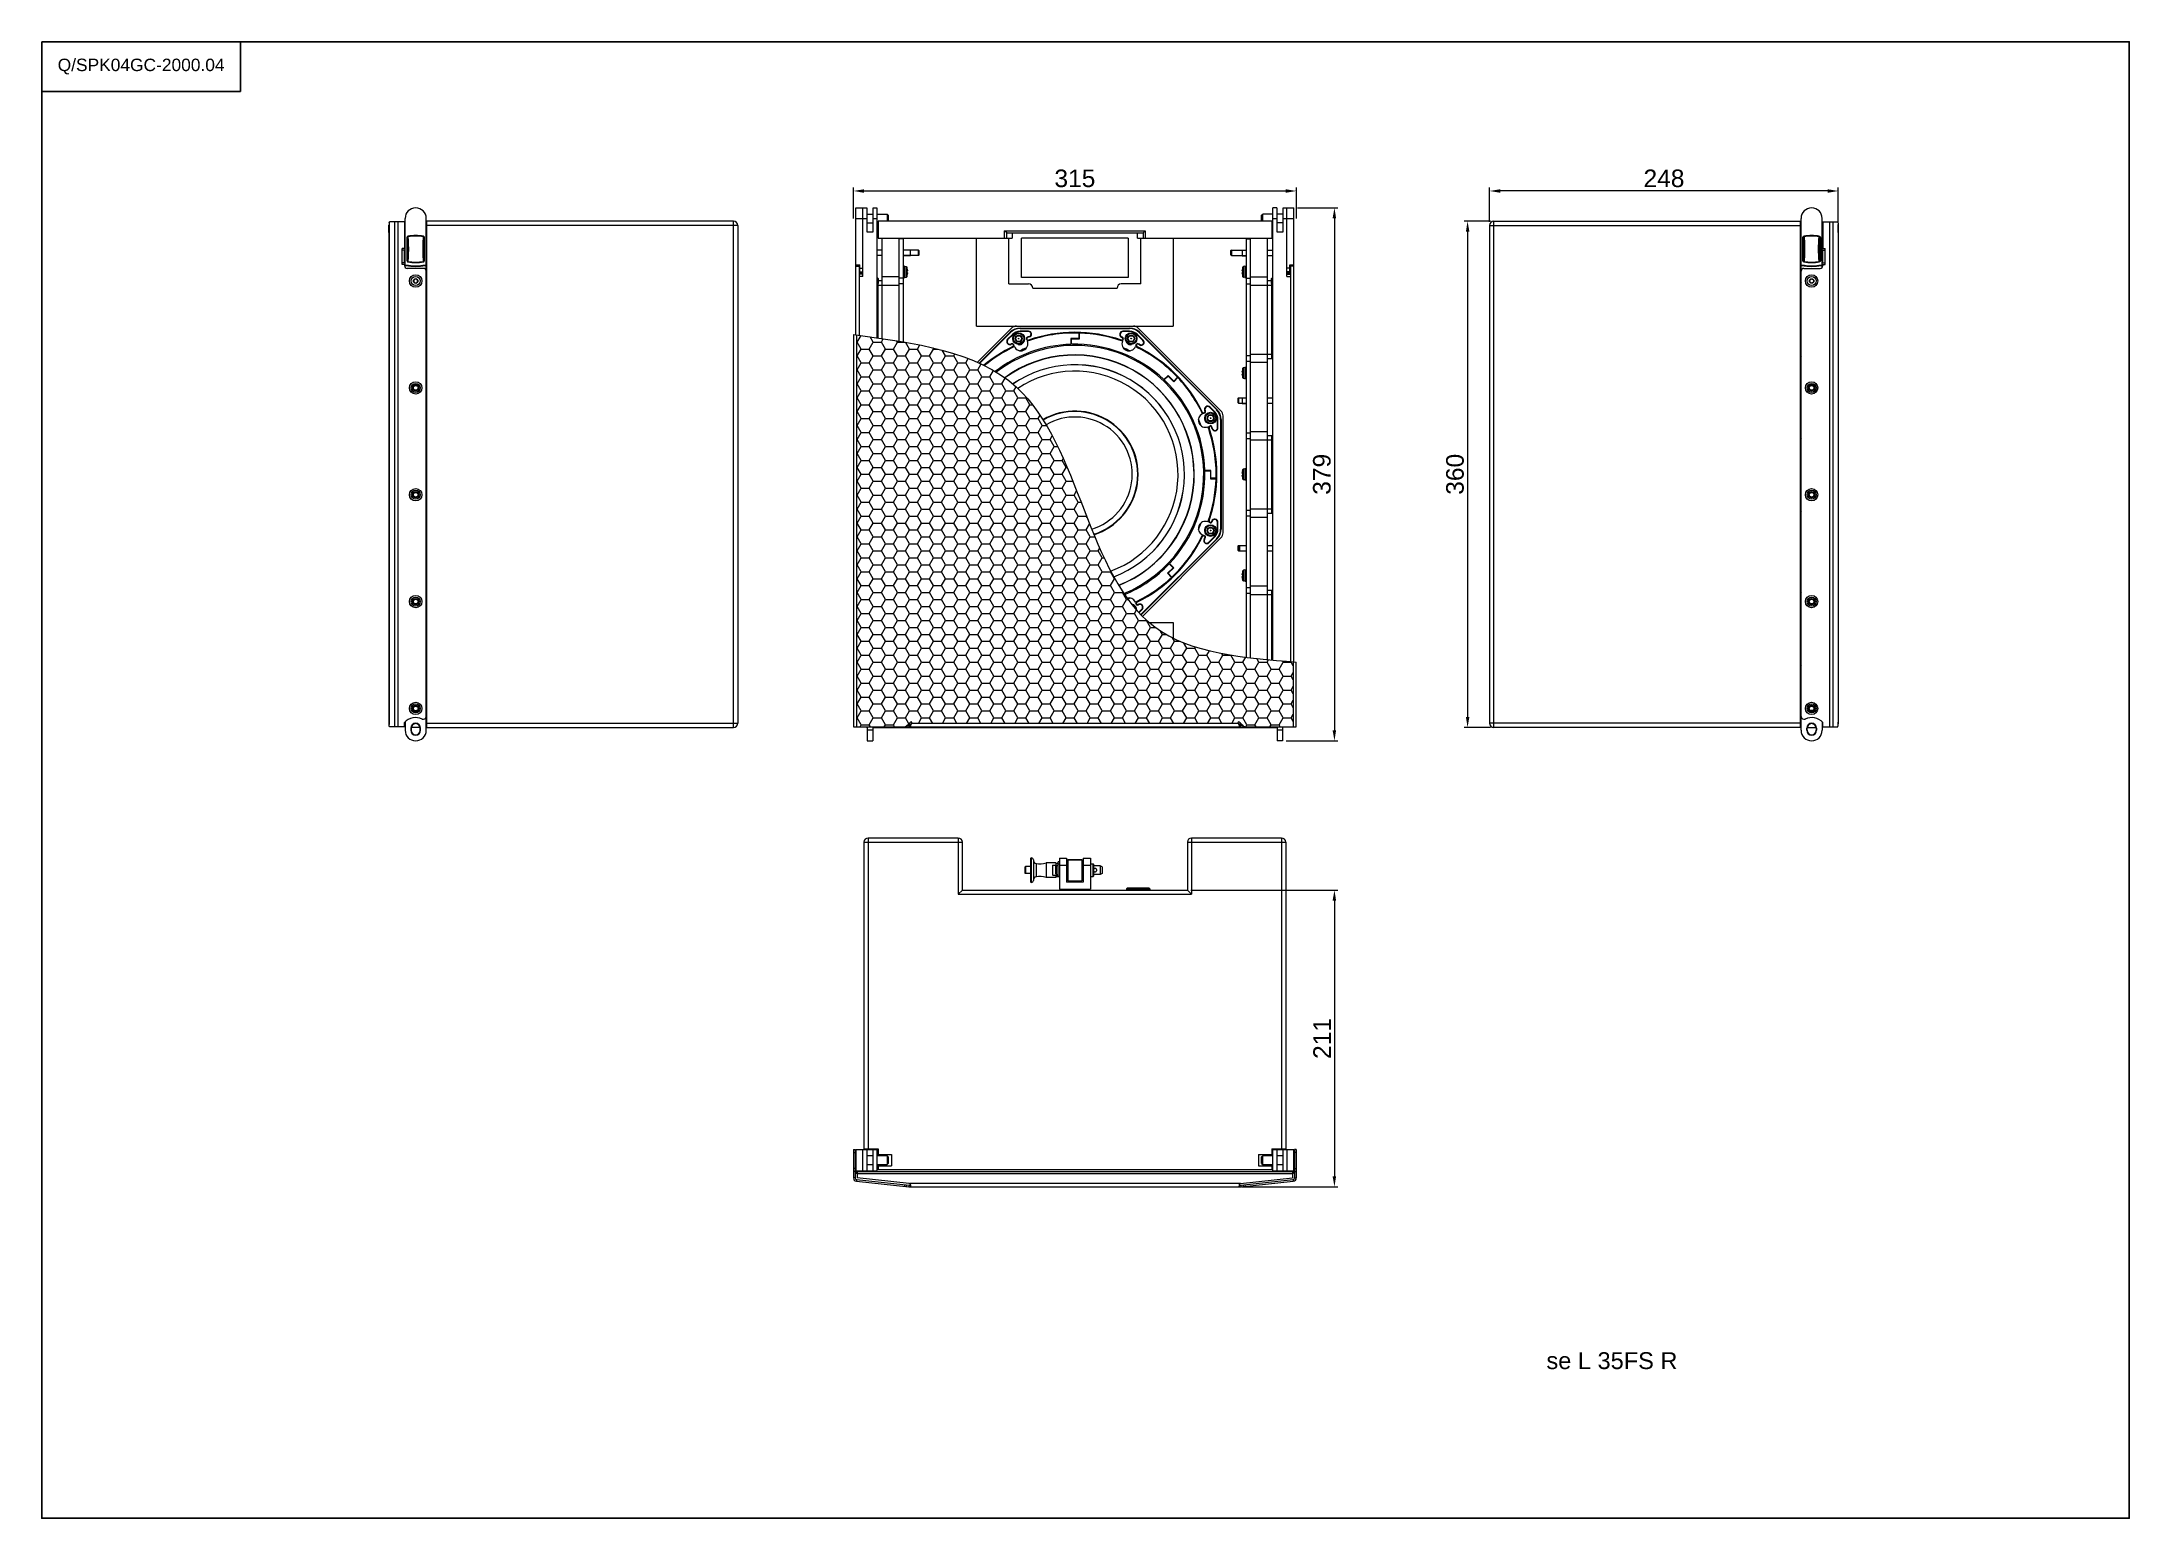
# Model space of a CAD drawing. Header units: millimetres. Extents: x 0 to 1485, y 0 to 1050.
import ezdxf

# ---------------------------------------------------------------- set-up
doc = ezdxf.new("R2010")
doc.units = ezdxf.units.MM
doc.header["$LTSCALE"] = 0.1
doc.layers.get('Defpoints').update_dxf_attribs({"lineweight": 9})
doc.layers.add('图框', color=7, linetype='Continuous')
doc.layers.add('标注', color=251, linetype='Continuous', lineweight=9)
doc.styles.get("Standard").update_dxf_attribs({"font": 'arial.ttf'})
doc.dimstyles.new('STANDARD 5', dxfattribs={"dimscale": 5, "dimtxt": 2.5, "dimasz": 1.5, "dimexe": 0.5, "dimexo": 0.5, "dimgap": 0.5, "dimtad": 1, "dimtoh": 1, "dimdec": 1, "dimzin": 12, "dimdsep": 46, "dimtxsty": 'Standard', "dimcen": 0, "dimclrd": 256, "dimclre": 256, "dimclrt": 256, "dimadec": 0, "dimazin": 0, "dimtp": 0.01, "dimtm": 0.01, "dimtfac": 1, "dimtdec": 1, "dimtofl": 0, "dimtmove": 0, "dimatfit": 3, "dimfxl": 1, "dimtolj": 1, "dimtzin": 4, "dimlwd": -1, "dimlwe": -1, "dimarcsym": 0})

msp = doc.modelspace()

# ---------------------------------------------------------------- texts
at = {"layer": '图框', "insert": (1116.89, 111.99), "char_height": 11.9989, "width": 255.9756, "attachment_point": 5}
msp.add_mtext('se L 35FS R', dxfattribs=at)

# ---------------------------------------------------------------- blocks, each defined once
blk = doc.blocks.new('*D3')
at = {"layer": 'Defpoints', "color": 0, "transparency": 16777216}
for p in [(892.4, 943.9), (577.4, 921.9), (892.4, 921.9)]:
    blk.add_point(p, dxfattribs=at)
at = {"layer": '标注', "transparency": 16777216}
for p, q in [((577.4, 924.4), (577.4, 946.4)), ((584.9, 943.9), (884.9, 943.9)), ((892.4, 924.4), (892.4, 946.4))]:
    blk.add_line(p, q, dxfattribs=at)
for points in [[(584.9, 945.1), (584.9, 942.6), (577.4, 943.9)], [(884.9, 945.1), (884.9, 942.6), (892.4, 943.9)]]:
    blk.add_solid(points, dxfattribs=at)
at = {"layer": '标注', "transparency": 16777216, "insert": (734.9, 952.8), "char_height": 12.5, "attachment_point": 5}
blk.add_mtext('\\A1;315', dxfattribs=at)
blk = doc.blocks.new('*D4')
at = {"layer": 'Defpoints', "color": 0, "transparency": 16777216}
for p in [(890.7, 931.9), (882.7, 552.9), (919.5, 552.9)]:
    blk.add_point(p, dxfattribs=at)
at = {"layer": '标注', "transparency": 16777216}
for p, q in [((893.2, 931.9), (922, 931.9)), ((919.5, 924.4), (919.5, 560.4)), ((885.2, 552.9), (922, 552.9))]:
    blk.add_line(p, q, dxfattribs=at)
for points in [[(918.2, 924.4), (920.7, 924.4), (919.5, 931.9)], [(918.2, 560.4), (920.7, 560.4), (919.5, 552.9)]]:
    blk.add_solid(points, dxfattribs=at)
at = {"layer": '标注', "transparency": 16777216, "insert": (910.6, 742.4), "char_height": 12.5, "attachment_point": 5, "rotation": 90}
blk.add_mtext('\\A1;379', dxfattribs=at)
blk = doc.blocks.new('*D5')
at = {"layer": 'Defpoints', "color": 0, "transparency": 16777216}
for p in [(814.9, 446.7), (850.9, 235.7), (919.5, 235.7)]:
    blk.add_point(p, dxfattribs=at)
at = {"layer": '标注', "transparency": 16777216}
for p, q in [((817.4, 446.7), (922, 446.7)), ((919.5, 439.2), (919.5, 243.2)), ((853.4, 235.7), (922, 235.7))]:
    blk.add_line(p, q, dxfattribs=at)
for points in [[(918.2, 439.2), (920.7, 439.2), (919.5, 446.7)], [(918.2, 243.2), (920.7, 243.2), (919.5, 235.7)]]:
    blk.add_solid(points, dxfattribs=at)
at = {"layer": '标注', "transparency": 16777216, "insert": (910.7, 341.2), "char_height": 12.5, "attachment_point": 5, "rotation": 90}
blk.add_mtext('\\A1;211', dxfattribs=at)
blk = doc.blocks.new('A4-H')
at = {"layer": '图框'}
for p, q in [((28.29, 202.95), (28.29, 210.02)), ((0, 202.95), (28.29, 202.95))]:
    blk.add_line(p, q, dxfattribs=at)
blk.add_lwpolyline([(0, 210.02), (297, 210.02), (297, 0), (0, 0)], close=True, dxfattribs=at)
at = {"layer": '图框', "insert": (14.14, 206.49), "char_height": 1.7679, "width": 28.2872, "attachment_point": 5}
blk.add_mtext('Q/SPK04GC-2000.04', dxfattribs=at)
blk = doc.blocks.new('*D8')
at = {"layer": 'Defpoints', "color": 0, "transparency": 16777216}
for p in [(1029.9, 943.9), (1029.9, 919.4), (1277.9, 919.5)]:
    blk.add_point(p, dxfattribs=at)
at = {"layer": '标注', "transparency": 16777216}
for p, q in [((1029.9, 921.9), (1029.9, 946.4)), ((1270.4, 943.9), (1037.4, 943.9)), ((1277.9, 922), (1277.9, 946.4))]:
    blk.add_line(p, q, dxfattribs=at)
for points in [[(1037.4, 945.1), (1037.4, 942.6), (1029.9, 943.9)], [(1270.4, 945.1), (1270.4, 942.6), (1277.9, 943.9)]]:
    blk.add_solid(points, dxfattribs=at)
at = {"layer": '标注', "transparency": 16777216, "insert": (1153.9, 952.8), "char_height": 12.5, "attachment_point": 5}
blk.add_mtext('\\A1;248', dxfattribs=at)
blk = doc.blocks.new('*D9')
at = {"layer": 'Defpoints', "color": 0, "transparency": 16777216}
for p in [(1032.9, 922.4), (1014.2, 562.4), (1032.9, 562.4)]:
    blk.add_point(p, dxfattribs=at)
at = {"layer": '标注', "transparency": 16777216}
for p, q in [((1030.4, 922.4), (1011.7, 922.4)), ((1014.2, 914.9), (1014.2, 569.9)), ((1030.4, 562.4), (1011.7, 562.4))]:
    blk.add_line(p, q, dxfattribs=at)
for points in [[(1013, 914.9), (1015.5, 914.9), (1014.2, 922.4)], [(1013, 569.9), (1015.5, 569.9), (1014.2, 562.4)]]:
    blk.add_solid(points, dxfattribs=at)
at = {"layer": '标注', "transparency": 16777216, "insert": (1005.3, 742.4), "char_height": 12.5, "attachment_point": 5, "rotation": 90}
blk.add_mtext('\\A1;360', dxfattribs=at)

# ---------------------------------------------------------------- dimensions: what is measured, and where the dimension line sits
at = {"layer": '标注'}
dim = msp.add_linear_dim(base=(892.37, 943.87), p1=(577.37, 921.87), p2=(892.37, 921.87), dimstyle='STANDARD 5', dxfattribs=at)
dim.commit()
dim.dimension.update_dxf_attribs({"geometry": '*D3', "text_midpoint": (734.87, 943.87), "dimtype": 160})
dim = msp.add_linear_dim(base=(1029.86, 943.87), p1=(1277.91, 919.47), p2=(1029.86, 919.37), dimstyle='STANDARD 5', override={"dimdec": 0}, dxfattribs=at)
dim.commit()
dim.dimension.update_dxf_attribs({"geometry": '*D8', "text_midpoint": (1153.89, 952.75)})
dim = msp.add_linear_dim(base=(919.5, 552.87), p1=(890.67, 931.87), p2=(882.67, 552.87), angle=90, dimstyle='STANDARD 5', dxfattribs=at)
dim.commit()
dim.dimension.update_dxf_attribs({"geometry": '*D4', "text_midpoint": (919.5, 742.37), "dimtype": 160})
dim = msp.add_linear_dim(base=(1014.2, 562.37), p1=(1032.86, 922.37), p2=(1032.86, 562.37), angle=90, dimstyle='STANDARD 5', dxfattribs=at)
dim.commit()
dim.dimension.update_dxf_attribs({"geometry": '*D9', "text_midpoint": (1005.32, 742.37)})
dim = msp.add_linear_dim(base=(919.5, 235.65), p1=(814.87, 446.7), p2=(850.94, 235.65), angle=90, dimstyle='STANDARD 5', override={"dimdec": 0}, dxfattribs=at)
dim.commit()
dim.dimension.update_dxf_attribs({"geometry": '*D5', "text_midpoint": (910.72, 341.18)})

# ---------------------------------------------------------------- hatches: boundary and pattern name
at = {"layer": '标注'}
h = msp.add_hatch(dxfattribs=at)
h.set_pattern_fill('HONEY', color=256, scale=1.8)
edge = h.paths.add_edge_path()
edge.add_arc((463.07, 145.79), 572.52, 47.08092, 47.23785)
edge.add_arc((851.36, 565.7), 0.6, 45, 225)
edge.add_line((850.94, 565.27), (618.8, 565.27))
edge.add_arc((618.37, 565.7), 0.6, 315, 495)
edge.add_arc((1006.67, 145.79), 572.52, 132.76215, 132.91908)
edge.add_line((616.8, 565.05), (615.21, 563.46))
edge.add_arc((613.8, 564.87), 2, 300.18199, 315.12223, ccw=False)
edge.add_arc((613.8, 564.86), 1.99, 285.09863, 300.12435, ccw=False)
edge.add_arc((613.81, 564.86), 1.99, 270.04212, 285.03956, ccw=False)
edge.add_line((613.81, 562.87), (579.52, 562.87))
edge.add_line((579.52, 562.87), (579.52, 841.5))
edge.add_spline(control_points=[(579.52, 841.5), (622.66, 835.74), (736.06, 819.67), (745.66, 621.65), (853.3, 612.01), (890.22, 609.01)], knot_values=[1.9887369, 1.9887369, 1.9887369, 1.9887369, 121.7494634, 318.651576, 420.481733, 420.481733, 420.481733, 420.481733], degree=3, periodic=0)
edge.add_line((890.22, 609.01), (890.22, 562.87))
edge.add_line((890.22, 562.87), (855.93, 562.87))
edge.add_arc((855.93, 564.86), 1.99, 254.96044, 269.95788, ccw=False)
edge.add_arc((855.93, 564.86), 1.99, 239.87565, 254.90137, ccw=False)
edge.add_arc((855.94, 564.87), 2, 224.87777, 239.81801, ccw=False)
edge.add_line((854.53, 563.46), (852.94, 565.05))

# ---------------------------------------------------------------- linework, layer by layer
at = {"lineweight": 9}
for p, q in [((247.22, 921.29), (247.05, 919.69)), ((257.99, 921.87), (247.37, 921.87)), ((250.97, 921.87), (250.97, 917.08)), ((253.36, 921.87), (253.36, 571.15)), ((257.99, 921.87), (257.99, 903.07)), ((258.49, 889.59), (258.49, 924.37)), ((273.49, 560.37), (273.49, 924.37)), ((492.04, 922.37), (273.49, 922.37)), ((273.99, 562.37), (273.99, 922.37)), ((492.04, 562.37), (492.04, 922.37)), ((579.07, 841.56), (579.07, 931.87)), ((579.07, 931.87), (586.82, 931.87)), ((579.07, 924.37), (586.82, 924.37)), ((584.07, 883.17), (584.07, 931.87)), ((586.82, 931.87), (586.82, 914.87)), ((586.82, 927.47), (591.32, 927.47)), ((586.82, 921.27), (591.32, 921.27)), ((591.32, 914.87), (591.32, 931.87)), ((591.32, 931.87), (594.07, 931.87)), ((591.32, 924.37), (594.07, 924.37)), ((594.07, 931.87), (594.07, 839.51)), ((594.07, 927.47), (601.27, 927.47)), ((594.07, 921.27), (594.87, 921.27)), ((594.87, 922.37), (594.87, 910.37)), ((874.87, 922.37), (594.87, 922.37)), ((601.27, 927.47), (601.27, 922.37)), ((602.07, 926.67), (601.27, 927.47)), ((602.07, 926.67), (602.07, 922.37)), ((867.67, 926.67), (868.47, 927.47)), ((867.67, 922.37), (867.67, 926.67)), ((868.47, 922.37), (868.47, 927.47)), ((875.67, 927.47), (868.47, 927.47)), ((874.87, 922.37), (874.87, 910.37)), ((875.67, 921.27), (874.87, 921.27)), ((875.67, 610.25), (875.67, 931.87)), ((878.42, 931.87), (875.67, 931.87)), ((875.67, 924.37), (878.42, 924.37)), ((878.42, 931.87), (878.42, 914.87)), ((882.92, 927.47), (878.42, 927.47)), ((882.92, 921.27), (878.42, 921.27)), ((882.92, 914.87), (882.92, 931.87)), ((882.92, 931.87), (890.67, 931.87)), ((882.92, 924.37), (890.67, 924.37)), ((885.67, 883.17), (885.67, 931.87)), ((890.67, 891.01), (890.67, 931.87)), ((1032.86, 562.37), (1032.86, 922.37)), ((1032.86, 922.37), (1251.41, 922.37)), ((1250.91, 562.37), (1250.91, 922.37)), ((1251.41, 560.37), (1251.41, 924.37)), ((1266.41, 889.59), (1266.41, 924.37)), ((1266.91, 921.87), (1266.91, 903.07)), ((1266.91, 921.87), (1277.54, 921.87)), ((1271.55, 921.87), (1271.55, 571.15)), ((1273.94, 921.87), (1273.94, 917.08)), ((1277.69, 921.29), (1277.85, 919.69)), ((246.99, 914.41), (246.99, 919.47)), ((247.05, 919.47), (246.99, 919.47)), ((246.99, 914.41), (246.99, 567.98)), ((247.05, 919.69), (247.05, 903.68)), ((250.97, 917.08), (250.97, 562.87)), ((259.73, 910.4), (259.73, 894.74)), ((259.73, 910.4), (260.23, 910.4)), ((260.23, 910.4), (260.23, 894.74)), ((260.55, 911.71), (260.61, 911.34)), ((271.43, 911.71), (271.37, 911.34)), ((271.75, 894.74), (271.75, 910.4)), ((272.25, 910.4), (271.75, 910.4)), ((272.25, 894.74), (272.25, 910.4)), ((273.99, 910.37), (273.49, 910.37)), ((495.04, 919.37), (273.99, 919.37)), ((495.04, 919.37), (495.04, 565.37)), ((586.82, 914.87), (591.32, 914.87)), ((594.87, 910.37), (690.37, 910.37)), ((597.87, 838.97), (597.87, 910.37)), ((609.87, 837.11), (609.87, 910.37)), ((612.87, 909.87), (609.87, 909.87)), ((612.87, 836.61), (612.87, 909.87)), ((664.87, 847.77), (664.87, 910.37)), ((684.87, 910.37), (684.87, 915.57)), ((686.37, 914.07), (684.87, 915.57)), ((684.87, 915.57), (784.87, 915.57)), ((686.37, 910.37), (686.37, 914.07)), ((686.37, 914.07), (783.37, 914.07)), ((687.87, 877.77), (687.87, 910.37)), ((690.37, 914.07), (690.37, 910.37)), ((696.87, 882.37), (696.87, 910.37)), ((772.87, 910.37), (696.87, 910.37)), ((772.87, 910.37), (772.87, 882.37)), ((779.37, 910.37), (779.37, 914.07)), ((779.37, 910.37), (874.87, 910.37)), ((781.87, 877.77), (781.87, 910.37)), ((784.87, 915.57), (783.37, 914.07)), ((783.37, 914.07), (783.37, 910.37)), ((784.87, 915.57), (784.87, 910.37)), ((804.87, 910.37), (804.87, 847.77)), ((856.87, 909.87), (859.87, 909.87)), ((856.87, 612.26), (856.87, 909.87)), ((859.87, 611.88), (859.87, 910.37)), ((871.87, 610.6), (871.87, 910.37)), ((878.42, 914.87), (882.92, 914.87)), ((1029.86, 919.37), (1029.86, 565.37)), ((1029.86, 919.37), (1250.91, 919.37)), ((1250.91, 910.37), (1251.41, 910.37)), ((1252.66, 894.74), (1252.66, 910.4)), ((1252.66, 910.4), (1253.15, 910.4)), ((1253.15, 894.74), (1253.15, 910.4)), ((1253.47, 911.71), (1253.54, 911.34)), ((1264.35, 911.71), (1264.29, 911.34)), ((1264.67, 910.4), (1264.67, 894.74)), ((1265.17, 910.4), (1264.67, 910.4)), ((1265.17, 910.4), (1265.17, 894.74)), ((1273.94, 917.08), (1273.94, 562.87)), ((1277.85, 919.69), (1277.85, 903.68)), ((1277.85, 919.47), (1277.91, 919.47)), ((1277.91, 914.41), (1277.91, 919.47)), ((1277.91, 914.41), (1277.91, 567.98)), ((247.05, 903.68), (247.05, 581.06)), ((256.29, 891.67), (256.29, 903.07)), ((257.99, 903.07), (256.29, 903.07)), ((257.99, 901.87), (256.29, 901.87)), ((257.99, 892.87), (256.29, 892.87)), ((257.99, 891.67), (256.29, 891.67)), ((257.99, 892.87), (257.99, 901.87)), ((257.99, 891.67), (257.99, 890.87)), ((259.73, 894.74), (260.23, 894.74)), ((260.55, 893.43), (260.61, 893.8)), ((271.43, 893.43), (271.37, 893.8)), ((272.25, 894.74), (271.75, 894.74)), ((579.07, 891.44), (581.87, 891.44)), ((579.07, 891.01), (581.57, 891.01)), ((581.57, 841.23), (581.57, 891.01)), ((581.87, 885.67), (581.87, 891.44)), ((597.87, 901.77), (594.07, 901.77)), ((597.87, 897.97), (594.07, 897.97)), ((617.97, 901.87), (612.87, 901.87)), ((623.57, 901.77), (612.87, 901.77)), ((623.57, 897.97), (612.87, 897.97)), ((617.97, 897.87), (612.87, 897.87)), ((617.97, 897.87), (617.97, 901.87)), ((623.57, 897.97), (623.57, 901.77)), ((623.57, 901.77), (624.07, 901.27)), ((623.57, 897.97), (624.07, 898.47)), ((624.07, 898.47), (624.07, 901.27)), ((846.17, 901.77), (845.67, 901.27)), ((845.67, 901.27), (845.67, 898.47)), ((846.17, 897.97), (845.67, 898.47)), ((846.17, 901.77), (846.17, 897.97)), ((846.17, 901.77), (856.87, 901.77)), ((846.17, 897.97), (856.87, 897.97)), ((853.87, 901.87), (853.87, 897.87)), ((853.87, 901.87), (856.87, 901.87)), ((853.87, 897.87), (856.87, 897.87)), ((871.87, 901.77), (875.67, 901.77)), ((871.87, 897.97), (875.67, 897.97)), ((887.87, 891.44), (890.67, 891.44)), ((887.87, 886.38), (887.87, 891.44)), ((888.17, 891.01), (890.67, 891.01)), ((888.17, 891.01), (888.17, 609.18)), ((890.67, 608.97), (890.67, 891.01)), ((1252.66, 894.74), (1253.15, 894.74)), ((1253.47, 893.43), (1253.54, 893.8)), ((1264.35, 893.43), (1264.29, 893.8)), ((1265.17, 894.74), (1264.67, 894.74)), ((1266.91, 903.07), (1268.61, 903.07)), ((1266.91, 892.87), (1266.91, 901.87)), ((1266.91, 901.87), (1268.61, 901.87)), ((1266.91, 892.87), (1268.61, 892.87)), ((1266.91, 891.67), (1266.91, 890.87)), ((1266.91, 891.67), (1268.61, 891.67)), ((1268.61, 891.67), (1268.61, 903.07)), ((1277.85, 903.68), (1277.85, 581.06)), ((271.49, 888.87), (259.99, 888.87)), ((265.99, 881.31), (264.74, 880.59)), ((264.74, 880.59), (264.74, 879.15)), ((264.74, 879.15), (265.99, 878.43)), ((267.24, 880.59), (265.99, 881.31)), ((265.99, 878.43), (267.24, 879.15)), ((267.24, 879.15), (267.24, 880.59)), ((579.07, 890.51), (581.57, 890.51)), ((581.87, 890.57), (581.57, 890.57)), ((584.07, 885.67), (581.57, 885.67)), ((584.07, 885.17), (581.57, 885.17)), ((584.07, 884.67), (581.57, 884.67)), ((584.07, 883.17), (581.57, 883.17)), ((581.87, 889.08), (584.07, 889.08)), ((581.87, 886.38), (584.07, 886.38)), ((584.07, 885.97), (581.87, 885.97)), ((594.77, 881.82), (594.07, 881.82)), ((594.77, 877.92), (594.07, 877.92)), ((594.77, 877.92), (594.77, 881.82)), ((594.77, 881.82), (595.27, 881.32)), ((594.77, 877.92), (595.27, 878.42)), ((594.87, 839.4), (594.87, 878.02)), ((594.87, 876.87), (609.87, 876.87)), ((595.27, 878.42), (595.27, 881.32)), ((597.87, 879.87), (595.27, 879.87)), ((609.87, 882.87), (597.87, 882.87)), ((612.87, 881.87), (609.87, 881.87)), ((612.87, 877.87), (609.87, 877.87)), ((613.87, 882.37), (613.87, 890.37)), ((613.87, 890.37), (614.97, 890.17)), ((613.87, 882.37), (614.97, 882.57)), ((614.97, 890.17), (614.97, 882.57)), ((615.36, 889.83), (615.36, 882.92)), ((615.6, 888.85), (615.61, 888.85)), ((615.6, 888.83), (615.6, 888.84)), ((615.6, 883.9), (615.6, 883.91)), ((615.61, 883.89), (615.6, 883.9)), ((615.61, 888.8), (615.61, 888.83)), ((615.61, 883.92), (615.61, 883.94)), ((615.62, 886.89), (615.81, 886.93)), ((615.81, 885.82), (615.62, 885.85)), ((687.87, 877.77), (701.87, 877.77)), ((772.87, 882.37), (696.87, 882.37)), ((781.87, 877.77), (767.87, 877.77)), ((853.93, 886.93), (854.12, 886.89)), ((854.12, 885.85), (853.93, 885.82)), ((854.13, 888.85), (854.13, 888.85)), ((854.13, 888.84), (854.13, 888.83)), ((854.13, 888.83), (854.13, 888.8)), ((854.13, 883.94), (854.13, 883.92)), ((854.13, 883.91), (854.13, 883.9)), ((854.13, 883.9), (854.13, 883.89)), ((854.38, 882.92), (854.38, 889.83)), ((855.87, 890.37), (854.77, 890.17)), ((854.77, 882.57), (854.77, 890.17)), ((855.87, 882.37), (854.77, 882.57)), ((855.87, 890.37), (855.87, 882.37)), ((856.87, 881.87), (859.87, 881.87)), ((856.87, 877.87), (859.87, 877.87)), ((859.87, 882.87), (871.87, 882.87)), ((859.87, 876.87), (874.87, 876.87)), ((874.47, 879.87), (871.87, 879.87)), ((874.97, 881.82), (874.47, 881.32)), ((874.47, 881.32), (874.47, 878.42)), ((874.97, 877.92), (874.47, 878.42)), ((874.87, 824.87), (874.87, 878.02)), ((874.97, 881.82), (875.67, 881.82)), ((874.97, 881.82), (874.97, 877.92)), ((874.97, 877.92), (875.67, 877.92)), ((887.87, 889.08), (885.67, 889.08)), ((887.87, 886.38), (885.67, 886.38)), ((887.87, 885.97), (885.67, 885.97)), ((885.67, 885.67), (888.17, 885.67)), ((885.67, 885.17), (888.17, 885.17)), ((885.67, 884.67), (888.17, 884.67)), ((885.67, 883.17), (888.17, 883.17)), ((887.87, 890.57), (888.17, 890.57)), ((887.87, 886.38), (887.87, 885.67)), ((890.67, 890.51), (888.17, 890.51)), ((1253.41, 888.87), (1264.91, 888.87)), ((1257.66, 880.59), (1258.91, 881.31)), ((1257.66, 879.15), (1257.66, 880.59)), ((1258.91, 878.43), (1257.66, 879.15)), ((1258.91, 881.31), (1260.16, 880.59)), ((1260.16, 879.15), (1258.91, 878.43)), ((1260.16, 880.59), (1260.16, 879.15)), ((704.87, 874.77), (764.87, 874.77)), ((664.87, 847.77), (804.87, 847.77)), ((695.93, 846.37), (695.93, 846.07)), ((695.93, 846.37), (773.81, 846.37)), ((773.81, 846.07), (773.81, 846.37)), ((577.37, 841.79), (577.37, 562.87)), ((689.75, 846.31), (665.52, 822.08)), ((666.89, 821.47), (688.86, 843.44)), ((667.18, 821.34), (689.07, 843.23)), ((690.42, 841.89), (687.04, 838.51)), ((687.04, 838.51), (687.25, 838.3)), ((690.63, 841.67), (687.25, 838.3)), ((689.07, 843.23), (688.86, 843.44)), ((689.54, 835.09), (689.68, 834.82)), ((689.85, 835.23), (689.98, 834.96)), ((690.63, 841.67), (690.42, 841.89)), ((690.91, 832.97), (690.78, 833.24)), ((691.21, 834.72), (690.93, 834.6)), ((690.93, 834.6), (691.12, 834.14)), ((691.12, 834.14), (691.4, 834.25)), ((691.21, 834.72), (691.4, 834.25)), ((692.57, 838.92), (693.72, 840.92)), ((693.72, 836.92), (692.57, 838.92)), ((693.72, 840.92), (696.03, 840.92)), ((696.03, 836.92), (693.72, 836.92)), ((695.93, 846.07), (773.81, 846.07)), ((695.93, 844.17), (695.93, 843.87)), ((701.88, 844.17), (695.93, 844.17)), ((701.88, 843.87), (695.93, 843.87)), ((696.03, 840.92), (697.19, 838.92)), ((697.19, 838.92), (696.03, 836.92)), ((700.72, 838.66), (700.45, 838.54)), ((700.64, 838.08), (700.45, 838.54)), ((700.64, 838.08), (700.91, 838.19)), ((700.91, 838.19), (700.72, 838.66)), ((701.04, 839.87), (701.14, 839.59)), ((701.89, 837.52), (701.79, 837.8)), ((701.88, 843.87), (701.88, 844.17)), ((702.45, 840.35), (702.54, 840.06)), ((732.03, 839.08), (732.03, 834.83)), ((737.7, 839.08), (732.03, 839.08)), ((732.38, 834.84), (732.38, 838.73)), ((732.38, 838.73), (738.05, 838.73)), ((737.7, 842.83), (737.7, 839.08)), ((738.05, 838.73), (738.05, 842.82)), ((767.85, 837.52), (767.95, 837.8)), ((768.38, 839.98), (768.28, 839.7)), ((768.7, 839.87), (768.6, 839.59)), ((769.02, 838.66), (768.82, 838.19)), ((768.82, 838.19), (769.1, 838.08)), ((769.29, 838.54), (769.02, 838.66)), ((769.03, 844.17), (769.03, 843.87)), ((773.81, 844.17), (769.03, 844.17)), ((773.81, 843.87), (769.03, 843.87)), ((769.29, 838.54), (769.1, 838.08)), ((772.55, 838.92), (773.7, 840.92)), ((773.7, 836.92), (772.55, 838.92)), ((773.7, 840.92), (776.01, 840.92)), ((776.01, 836.92), (773.7, 836.92)), ((773.81, 843.87), (773.81, 844.17)), ((776.01, 840.92), (777.17, 838.92)), ((777.17, 838.92), (776.01, 836.92)), ((778.34, 834.25), (778.53, 834.72)), ((778.34, 834.25), (778.62, 834.14)), ((778.81, 834.6), (778.53, 834.72)), ((778.62, 834.14), (778.81, 834.6)), ((778.83, 832.97), (778.96, 833.24)), ((779.32, 841.89), (779.11, 841.67)), ((783.31, 837.47), (779.11, 841.67)), ((783.53, 837.68), (779.32, 841.89)), ((779.89, 835.23), (779.76, 834.96)), ((838.8, 787.49), (779.99, 846.31)), ((780.88, 843.44), (780.66, 843.23)), ((780.66, 843.23), (835.73, 788.17)), ((780.88, 843.44), (835.94, 788.38)), ((781.22, 834.58), (781.09, 834.31)), ((783.31, 837.47), (783.53, 837.68)), ((854.13, 816.85), (854.13, 816.85)), ((854.13, 816.84), (854.13, 816.83)), ((854.13, 816.83), (854.13, 816.8)), ((854.38, 810.92), (854.38, 817.83)), ((855.87, 818.37), (854.77, 818.17)), ((854.77, 810.57), (854.77, 818.17)), ((855.87, 818.37), (855.87, 810.37)), ((856.87, 826.87), (859.87, 826.87)), ((856.87, 822.87), (859.87, 822.87)), ((859.87, 827.87), (874.87, 827.87)), ((871.87, 821.87), (859.87, 821.87)), ((871.87, 824.87), (874.87, 824.87)), ((801.25, 812.76), (798.24, 809.75)), ((798.5, 809.51), (801.25, 812.27)), ((805.26, 808.75), (801.25, 812.76)), ((801.25, 812.27), (805.26, 808.26)), ((807.91, 811.4), (805.26, 808.75)), ((805.26, 808.26), (808.15, 811.15)), ((853.93, 814.93), (854.12, 814.89)), ((854.12, 813.85), (853.93, 813.82)), ((854.13, 811.94), (854.13, 811.92)), ((854.13, 811.91), (854.13, 811.9)), ((854.13, 811.9), (854.13, 811.89)), ((855.87, 810.37), (854.77, 810.57)), ((827.58, 787.7), (827.31, 787.56)), ((827.73, 787.39), (827.46, 787.26)), ((831.01, 790.2), (830.79, 789.99)), ((834.17, 786.61), (830.79, 789.99)), ((834.38, 786.82), (831.01, 790.2)), ((835.73, 788.17), (835.94, 788.38)), ((851.17, 796.77), (850.67, 796.27)), ((850.67, 796.27), (850.67, 793.47)), ((851.17, 792.97), (850.67, 793.47)), ((851.17, 796.77), (856.87, 796.77)), ((851.17, 796.77), (851.17, 792.97)), ((851.17, 792.97), (856.87, 792.97)), ((853.87, 796.87), (856.87, 796.87)), ((853.87, 796.87), (853.87, 792.87)), ((853.87, 792.87), (856.87, 792.87)), ((871.87, 796.77), (875.67, 796.77)), ((871.87, 792.97), (875.67, 792.97)), ((825.47, 786.33), (825.74, 786.46)), ((827.1, 786.31), (826.64, 786.12)), ((826.64, 786.12), (826.75, 785.84)), ((827.21, 786.03), (826.75, 785.84)), ((827.21, 786.03), (827.1, 786.31)), ((829.11, 782.36), (830.26, 784.36)), ((830.26, 780.36), (829.11, 782.36)), ((830.02, 775.35), (830.3, 775.45)), ((830.26, 784.36), (832.57, 784.36)), ((832.57, 780.36), (830.26, 780.36)), ((830.58, 776.6), (831.04, 776.79)), ((830.58, 776.6), (830.69, 776.33)), ((830.69, 776.33), (831.16, 776.52)), ((831.16, 776.52), (831.04, 776.79)), ((832.37, 776.2), (832.08, 776.1)), ((832.84, 774.79), (832.56, 774.7)), ((832.57, 784.36), (833.72, 782.36)), ((833.72, 782.36), (832.57, 780.36)), ((834.17, 786.61), (834.38, 786.82)), ((836.67, 781.31), (836.37, 781.31)), ((836.37, 775.36), (836.37, 781.31)), ((836.37, 775.36), (836.67, 775.36)), ((836.67, 775.36), (836.67, 781.31)), ((838.87, 781.31), (838.57, 781.31)), ((838.57, 781.31), (838.57, 703.44)), ((838.87, 781.31), (838.87, 703.44)), ((840.27, 700.78), (840.27, 783.96)), ((859.87, 772.87), (871.87, 772.87)), ((856.87, 771.87), (859.87, 771.87)), ((856.87, 767.87), (859.87, 767.87)), ((859.87, 766.87), (874.87, 766.87)), ((874.87, 769.87), (871.87, 769.87)), ((874.87, 714.87), (874.87, 769.87)), ((831.58, 745.21), (827.33, 745.21)), ((827.34, 744.86), (831.23, 744.86)), ((831.23, 744.86), (831.23, 739.19)), ((831.58, 739.54), (831.58, 745.21)), ((853.93, 742.93), (854.12, 742.89)), ((854.13, 744.85), (854.13, 744.85)), ((854.13, 744.84), (854.13, 744.83)), ((854.13, 744.83), (854.13, 744.8)), ((854.38, 738.92), (854.38, 745.83)), ((855.87, 746.37), (854.77, 746.17)), ((854.77, 738.57), (854.77, 746.17)), ((855.87, 746.37), (855.87, 738.37)), ((831.23, 739.19), (835.32, 739.19)), ((835.33, 739.54), (831.58, 739.54)), ((854.12, 741.85), (853.93, 741.82)), ((854.13, 739.94), (854.13, 739.92)), ((854.13, 739.91), (854.13, 739.9)), ((854.13, 739.9), (854.13, 739.89)), ((855.87, 738.37), (854.77, 738.57)), ((856.87, 716.87), (859.87, 716.87)), ((856.87, 712.87), (859.87, 712.87)), ((859.87, 717.87), (874.87, 717.87)), ((871.87, 714.87), (874.87, 714.87)), ((825.47, 698.41), (825.74, 698.28)), ((826.75, 698.9), (826.64, 698.62)), ((826.64, 698.62), (827.1, 698.43)), ((826.75, 698.9), (827.21, 698.71)), ((827.1, 698.43), (827.21, 698.71)), ((829.11, 702.38), (830.26, 704.38)), ((830.26, 700.38), (829.11, 702.38)), ((829.97, 693.93), (834.17, 698.13)), ((830.02, 709.39), (830.3, 709.29)), ((830.18, 693.71), (834.38, 697.92)), ((830.26, 704.38), (832.57, 704.38)), ((832.57, 700.38), (830.26, 700.38)), ((830.69, 708.42), (830.58, 708.14)), ((831.04, 707.95), (830.58, 708.14)), ((831.16, 708.23), (830.69, 708.42)), ((831.04, 707.95), (831.16, 708.23)), ((832.37, 708.54), (832.08, 708.64)), ((832.48, 708.86), (832.19, 708.96)), ((832.57, 704.38), (833.72, 702.38)), ((833.72, 702.38), (832.57, 700.38)), ((834.38, 697.92), (834.17, 698.13)), ((836.67, 708.21), (836.37, 708.21)), ((836.37, 703.44), (836.37, 708.21)), ((836.37, 703.44), (836.67, 703.44)), ((836.67, 703.44), (836.67, 708.21)), ((838.57, 703.44), (838.87, 703.44)), ((859.87, 711.87), (871.87, 711.87)), ((835.73, 696.58), (781.75, 642.6)), ((835.94, 696.36), (781.96, 642.38)), ((782.95, 641.39), (838.8, 697.25)), ((827.07, 696.02), (826.8, 696.15)), ((827.73, 697.35), (827.46, 697.48)), ((829.97, 693.93), (830.18, 693.71)), ((835.94, 696.36), (835.73, 696.58)), ((851.17, 691.77), (850.67, 691.27)), ((850.67, 691.27), (850.67, 688.47)), ((851.17, 687.97), (850.67, 688.47)), ((851.17, 691.77), (856.87, 691.77)), ((851.17, 691.77), (851.17, 687.97)), ((851.17, 687.97), (856.87, 687.97)), ((851.87, 691.87), (856.87, 691.87)), ((851.87, 691.87), (851.87, 687.87)), ((851.87, 687.87), (856.87, 687.87)), ((871.87, 691.77), (875.67, 691.77)), ((871.87, 687.97), (875.67, 687.97)), ((804.76, 675.99), (800.76, 671.98)), ((800.76, 671.98), (803.65, 669.09)), ((801.25, 671.98), (805.26, 675.99)), ((803.9, 669.33), (801.25, 671.98)), ((802.01, 678.74), (804.76, 675.99)), ((805.26, 675.99), (802.25, 679)), ((853.93, 670.93), (854.12, 670.89)), ((854.12, 669.85), (853.93, 669.82)), ((854.13, 672.85), (854.13, 672.85)), ((854.13, 672.84), (854.13, 672.83)), ((854.13, 672.83), (854.13, 672.8)), ((854.38, 666.92), (854.38, 673.83)), ((855.87, 674.37), (854.77, 674.17)), ((854.77, 666.57), (854.77, 674.17)), ((855.87, 674.37), (855.87, 666.37)), ((854.13, 667.94), (854.13, 667.92)), ((854.13, 667.91), (854.13, 667.9)), ((854.13, 667.9), (854.13, 667.89)), ((855.87, 666.37), (854.77, 666.57)), ((856.87, 661.87), (859.87, 661.87)), ((856.87, 657.87), (859.87, 657.87)), ((871.87, 662.87), (859.87, 662.87)), ((859.87, 656.87), (874.87, 656.87)), ((874.87, 659.87), (871.87, 659.87)), ((874.87, 610.32), (874.87, 659.87)), ((778.62, 650.6), (778.34, 650.49)), ((778.53, 650.03), (778.34, 650.49)), ((778.53, 650.03), (778.81, 650.14)), ((778.81, 650.14), (778.62, 650.6)), ((778.83, 651.77), (778.96, 651.5)), ((779.89, 649.51), (779.76, 649.78)), ((780.19, 649.66), (780.06, 649.93)), ((780.24, 644.2), (782.49, 646.45)), ((780.44, 643.98), (782.7, 646.23)), ((782.7, 646.23), (782.49, 646.45)), ((787.75, 636.97), (804.87, 636.97)), ((804.87, 636.97), (804.87, 625.88)), ((892.37, 562.87), (892.37, 608.84)), ((247.05, 581.06), (247.05, 565.05)), ((1277.85, 581.06), (1277.85, 565.05)), ((246.99, 567.98), (246.99, 565.27)), ((247.05, 565.27), (246.99, 565.27)), ((247.22, 563.46), (247.05, 565.05)), ((253.36, 571.15), (253.36, 562.87)), ((257.99, 562.87), (257.99, 565.92)), ((258.49, 566.33), (258.49, 560.37)), ((265.32, 574.37), (266.66, 574.37)), ((273.49, 574.37), (273.99, 574.37)), ((273.99, 565.37), (495.04, 565.37)), ((615.21, 563.46), (616.8, 565.05)), ((615.34, 563.46), (616.93, 565.05)), ((617.95, 564.57), (616.45, 564.57)), ((616.93, 565.05), (616.8, 565.05)), ((617.95, 564.66), (617.95, 563.05)), ((850.94, 565.27), (618.8, 565.27)), ((851.79, 564.66), (851.79, 563.05)), ((853.29, 564.57), (851.79, 564.57)), ((852.81, 565.05), (852.47, 565.41)), ((852.81, 565.05), (852.94, 565.05)), ((854.4, 563.46), (852.81, 565.05)), ((854.53, 563.46), (852.94, 565.05)), ((1250.91, 565.37), (1029.86, 565.37)), ((1251.41, 574.37), (1250.91, 574.37)), ((1259.58, 574.37), (1258.25, 574.37)), ((1266.41, 566.33), (1266.41, 560.37)), ((1266.91, 562.87), (1266.91, 565.92)), ((1271.55, 571.15), (1271.55, 562.87)), ((1277.69, 563.46), (1277.85, 565.05)), ((1277.85, 565.27), (1277.91, 565.27)), ((1277.91, 567.98), (1277.91, 565.27)), ((257.99, 562.87), (247.37, 562.87)), ((262.49, 561.87), (262.79, 561.87)), ((262.49, 561.87), (262.49, 560.37)), ((262.49, 560.37), (262.79, 560.37)), ((262.79, 561.87), (262.79, 560.37)), ((269.1, 562.37), (262.88, 562.37)), ((269.49, 561.87), (269.19, 561.87)), ((269.19, 560.37), (269.19, 561.87)), ((269.49, 560.37), (269.19, 560.37)), ((269.49, 560.37), (269.49, 561.87)), ((273.49, 562.37), (492.04, 562.37)), ((577.37, 562.87), (613.81, 562.87)), ((587.07, 562.87), (587.07, 552.87)), ((591.07, 560.37), (587.07, 560.37)), ((587.07, 552.87), (591.07, 552.87)), ((591.07, 562.87), (591.07, 552.87)), ((591.07, 562.37), (878.67, 562.37)), ((594.87, 562.87), (594.87, 562.37)), ((613.93, 562.87), (855.81, 562.87)), ((615.34, 563.46), (615.21, 563.46)), ((615.95, 564.07), (617.95, 564.07)), ((617.06, 562.87), (617.06, 564.07)), ((617.39, 564.07), (617.39, 562.87)), ((851.79, 564.07), (853.79, 564.07)), ((852.35, 564.07), (852.35, 562.87)), ((852.68, 562.87), (852.68, 564.07)), ((854.53, 563.46), (854.4, 563.46)), ((855.93, 562.87), (892.37, 562.87)), ((874.87, 562.87), (874.87, 562.37)), ((878.67, 562.87), (878.67, 552.87)), ((882.67, 560.37), (878.67, 560.37)), ((882.67, 552.87), (878.67, 552.87)), ((882.67, 562.87), (882.67, 552.87)), ((1251.41, 562.37), (1032.86, 562.37)), ((1255.41, 561.87), (1255.71, 561.87)), ((1255.41, 560.37), (1255.41, 561.87)), ((1255.41, 560.37), (1255.71, 560.37)), ((1255.71, 560.37), (1255.71, 561.87)), ((1255.8, 562.37), (1262.03, 562.37)), ((1262.41, 561.87), (1262.11, 561.87)), ((1262.11, 561.87), (1262.11, 560.37)), ((1262.41, 560.37), (1262.11, 560.37)), ((1262.41, 561.87), (1262.41, 560.37)), ((1266.91, 562.87), (1277.54, 562.87)), ((584.87, 480.7), (584.87, 262.65)), ((584.87, 480.7), (654.87, 480.7)), ((587.87, 483.7), (587.87, 262.65)), ((651.87, 483.7), (587.87, 483.7)), ((651.87, 483.7), (651.87, 443.7)), ((654.87, 446.7), (654.87, 480.7)), ((814.87, 480.7), (814.87, 446.7)), ((814.87, 480.7), (884.87, 480.7)), ((817.87, 483.7), (817.87, 443.7)), ((881.87, 483.7), (817.87, 483.7)), ((881.87, 483.7), (881.87, 262.65)), ((884.87, 480.7), (884.87, 262.65)), ((699.67, 463.4), (699.37, 463.1)), ((699.37, 463.1), (699.37, 458.7)), ((699.67, 463.4), (699.67, 458.4)), ((703.37, 463.4), (699.67, 463.4)), ((703.37, 469.15), (703.37, 452.65)), ((703.87, 469.65), (703.87, 452.15)), ((705.37, 468.15), (705.37, 453.65)), ((707.33, 465.62), (707.33, 456.19)), ((714.37, 466.1), (714.37, 455.7)), ((721.37, 466.1), (714.37, 466.1)), ((718.96, 464.08), (718.96, 457.72)), ((719.26, 457.42), (719.26, 464.38)), ((719.26, 464.38), (722.57, 464.38)), ((721.37, 466.1), (721.37, 464.38)), ((722.87, 465.65), (721.37, 465.65)), ((721.37, 463.6), (721.87, 464.1)), ((721.37, 458.2), (721.37, 463.6)), ((721.87, 457.7), (721.87, 464.1)), ((721.87, 464.1), (723.07, 464.1)), ((722.57, 464.1), (722.57, 464.38)), ((722.87, 465.65), (722.87, 464.9)), ((722.87, 464.1), (722.87, 464.9)), ((723.07, 464.9), (722.87, 464.9)), ((723.07, 456.41), (723.07, 466.9)), ((723.87, 466.9), (723.07, 466.9)), ((723.87, 469.4), (723.87, 447.4)), ((723.87, 469.4), (728.87, 469.4)), ((723.87, 464.4), (728.87, 464.4)), ((728.87, 469.4), (728.87, 452.4)), ((728.87, 464.1), (729.87, 464.1)), ((729.87, 468.4), (729.87, 453.18)), ((729.87, 468.4), (739.87, 468.4)), ((729.87, 468.4), (739.87, 468.4)), ((729.87, 468.18), (739.87, 468.18)), ((739.87, 468.4), (739.87, 453.18)), ((739.87, 464.1), (740.87, 464.1)), ((740.87, 469.4), (740.87, 452.4)), ((740.87, 469.4), (745.87, 469.4)), ((740.87, 464.4), (745.87, 464.4)), ((745.87, 469.4), (745.87, 447.4)), ((745.87, 465.4), (747.87, 465.4)), ((747.87, 456.4), (747.87, 465.4)), ((747.87, 465.4), (748.37, 464.9)), ((748.37, 456.9), (748.37, 464.9)), ((752.77, 464), (748.37, 464)), ((752.77, 464), (752.77, 457.8)), ((754.27, 463.3), (752.77, 464)), ((754.27, 463.3), (754.27, 458.5)), ((651.87, 443.7), (654.87, 446.7)), ((654.87, 446.7), (814.87, 446.7)), ((699.67, 458.4), (699.37, 458.7)), ((703.37, 458.4), (699.67, 458.4)), ((721.37, 455.7), (714.37, 455.7)), ((719.26, 457.42), (722.57, 457.42)), ((721.37, 458.2), (721.87, 457.7)), ((721.37, 457.42), (721.37, 455.7)), ((722.87, 456.15), (721.37, 456.15)), ((721.87, 457.7), (723.07, 457.7)), ((722.57, 457.42), (722.57, 457.7)), ((722.87, 456.9), (722.87, 457.7)), ((722.87, 456.9), (722.87, 456.15)), ((723.07, 456.9), (722.87, 456.9)), ((723.07, 456.49), (723.87, 456.49)), ((723.07, 456.41), (723.87, 456.41)), ((723.87, 447.4), (745.87, 447.4)), ((728.87, 457.7), (729.87, 457.7)), ((740.87, 452.4), (728.87, 452.4)), ((729.87, 453.18), (739.87, 453.18)), ((732.47, 446.7), (732.47, 447.4)), ((737.27, 446.7), (737.27, 447.4)), ((739.87, 457.7), (740.87, 457.7)), ((745.87, 456.4), (747.87, 456.4)), ((747.87, 456.4), (748.37, 456.9)), ((752.77, 457.8), (748.37, 457.8)), ((754.27, 458.5), (752.77, 457.8)), ((772.22, 448.2), (771.62, 447.6)), ((771.62, 447.6), (771.62, 446.7)), ((771.62, 447.6), (788.12, 447.6)), ((772.22, 448.2), (787.52, 448.2)), ((773.62, 448.2), (773.62, 446.7)), ((786.12, 448.2), (786.12, 446.7)), ((787.52, 448.2), (788.12, 447.6)), ((788.12, 447.6), (788.12, 446.7)), ((814.87, 446.7), (817.87, 443.7)), ((651.87, 443.7), (817.87, 443.7)), ((577.37, 262.15), (577.37, 242.02)), ((577.37, 262.15), (578.57, 262.15)), ((577.37, 260.15), (578.57, 260.15)), ((578.57, 262.15), (578.57, 242.02)), ((579.07, 262.15), (579.07, 247.15)), ((579.07, 262.15), (594.07, 262.15)), ((584.07, 247.15), (584.07, 262.15)), ((584.87, 262.65), (594.87, 262.65)), ((586.82, 262.15), (586.82, 247.15)), ((591.32, 257.75), (586.82, 257.75)), ((591.32, 247.15), (591.32, 262.15)), ((594.07, 262.15), (594.07, 247.15)), ((601.27, 257.75), (594.07, 257.75)), ((594.87, 262.65), (594.87, 257.75)), ((594.87, 258.67), (604.37, 258.67)), ((602.07, 256.95), (601.27, 257.75)), ((601.27, 257.75), (601.27, 251.55)), ((602.07, 256.95), (602.07, 252.35)), ((604.37, 258.67), (604.37, 250.73)), ((865.37, 258.67), (874.87, 258.67)), ((865.37, 258.67), (865.37, 250.73)), ((867.67, 256.95), (868.47, 257.75)), ((867.67, 252.35), (867.67, 256.95)), ((875.67, 257.75), (868.47, 257.75)), ((868.47, 251.55), (868.47, 257.75)), ((874.87, 262.65), (884.87, 262.65)), ((874.87, 262.65), (874.87, 257.75)), ((875.67, 262.15), (890.67, 262.15)), ((875.67, 247.15), (875.67, 262.15)), ((878.42, 262.15), (878.42, 247.15)), ((882.92, 257.75), (878.42, 257.75)), ((882.92, 247.15), (882.92, 262.15)), ((885.67, 262.15), (885.67, 247.15)), ((890.67, 247.15), (890.67, 262.15)), ((892.37, 262.15), (891.17, 262.15)), ((891.17, 262.15), (891.17, 242.02)), ((892.37, 260.15), (891.17, 260.15)), ((892.37, 262.15), (892.37, 242.02)), ((578.57, 248.65), (577.37, 248.65)), ((578.57, 246.65), (577.37, 246.65)), ((578.57, 242.02), (577.37, 242.02)), ((579.07, 247.15), (594.07, 247.15)), ((579.07, 246.65), (579.07, 245.45)), ((579.07, 246.65), (890.67, 246.65)), ((579.07, 245.45), (580.07, 245.45)), ((579.64, 240.83), (579.52, 239.63)), ((579.52, 239.63), (616.8, 235.71)), ((579.64, 240.83), (616.93, 236.91)), ((580.07, 246.65), (580.07, 242.04)), ((889.67, 244.95), (580.07, 244.95)), ((617.06, 238.15), (580.07, 242.04)), ((586.82, 251.55), (591.32, 251.55)), ((594.07, 251.55), (601.27, 251.55)), ((594.87, 251.55), (594.87, 247.7)), ((594.87, 250.73), (604.37, 250.73)), ((874.87, 247.7), (594.87, 247.7)), ((602.07, 252.35), (601.27, 251.55)), ((852.35, 238.05), (617.39, 238.05)), ((852.68, 238.15), (889.67, 242.04)), ((852.81, 236.91), (890.09, 240.83)), ((852.94, 235.71), (890.22, 239.63)), ((865.37, 250.73), (874.87, 250.73)), ((867.67, 252.35), (868.47, 251.55)), ((868.47, 251.55), (875.67, 251.55)), ((874.87, 251.55), (874.87, 247.7)), ((875.67, 247.15), (890.67, 247.15)), ((878.42, 251.55), (882.92, 251.55)), ((889.67, 246.65), (889.67, 242.04)), ((890.67, 245.45), (889.67, 245.45)), ((890.09, 240.83), (890.22, 239.63)), ((890.67, 246.65), (890.67, 245.45)), ((891.17, 248.65), (892.37, 248.65)), ((891.17, 246.65), (892.37, 246.65)), ((891.17, 242.02), (892.37, 242.02)), ((613.81, 236.03), (613.93, 237.22)), ((615.21, 235.88), (615.34, 237.07)), ((616.93, 236.91), (616.8, 235.71)), ((617.95, 237.15), (617.95, 235.65)), ((618.53, 235.65), (617.95, 235.65)), ((618.8, 235.65), (851.79, 235.65)), ((851.79, 237.15), (851.79, 235.65)), ((852.81, 236.91), (852.94, 235.71)), ((854.4, 237.07), (854.53, 235.88)), ((855.81, 237.22), (855.93, 236.03))]:
    msp.add_line(p, q, dxfattribs=at)
for centre, radius in [((265.99, 879.87), 4.4), ((265.99, 879.87), 3.2), ((265.99, 879.87), 1.6), ((1258.91, 879.87), 4.4), ((1258.91, 879.87), 3.2), ((1258.91, 879.87), 1.6), ((694.88, 838.92), 4.15), ((694.88, 838.92), 3.65), ((694.88, 838.92), 2.5), ((694.88, 838.92), 0.25), ((774.86, 838.92), 4.15), ((774.86, 838.92), 3.65), ((774.86, 838.92), 2.5), ((774.86, 838.92), 0.25), ((265.99, 803.87), 4.4), ((265.99, 803.87), 3.2), ((265.99, 803.87), 2.25), ((265.99, 803.87), 2), ((265.99, 803.87), 1.65), ((1258.91, 803.87), 4.4), ((1258.91, 803.87), 3.2), ((1258.91, 803.87), 2.25), ((1258.91, 803.87), 2), ((1258.91, 803.87), 1.65), ((831.41, 782.36), 4.15), ((831.41, 782.36), 3.65), ((831.41, 782.36), 2.5), ((831.41, 782.36), 0.25), ((265.99, 727.87), 4.4), ((265.99, 727.87), 3.2), ((265.99, 727.87), 2.25), ((265.99, 727.87), 2), ((265.99, 727.87), 1.65), ((1258.91, 727.87), 4.4), ((1258.91, 727.87), 3.2), ((1258.91, 727.87), 2.25), ((1258.91, 727.87), 2), ((1258.91, 727.87), 1.65), ((831.41, 702.38), 4.15), ((831.41, 702.38), 3.65), ((831.41, 702.38), 2.5), ((831.41, 702.38), 0.25), ((265.99, 651.87), 4.4), ((265.99, 651.87), 3.2), ((265.99, 651.87), 2.25), ((265.99, 651.87), 2), ((265.99, 651.87), 1.65), ((1258.91, 651.87), 4.4), ((1258.91, 651.87), 3.2), ((1258.91, 651.87), 2.25), ((1258.91, 651.87), 2), ((1258.91, 651.87), 1.65), ((265.99, 575.87), 4.4), ((1258.91, 575.87), 4.4), ((265.99, 575.87), 3.2), ((265.99, 575.87), 2.25), ((265.99, 575.87), 2), ((265.99, 575.87), 1.65), ((1258.91, 575.87), 3.2), ((1258.91, 575.87), 2.25), ((1258.91, 575.87), 2), ((1258.91, 575.87), 1.65)]:
    msp.add_circle(centre, radius, dxfattribs=at)
for centre, radius, start, end in [((265.99, 924.37), 7.5, 0, 180), ((492.04, 919.37), 3, 0, 90), ((1032.86, 919.37), 3, 90, 180), ((1258.91, 924.37), 7.5, 0, 180), ((249.39, 919.47), 2.4, 163.37092, 180), ((256.54, 918.62), 9.55, 174.88396, 175.69044), ((256.6, 918.61), 9.61, 173.55621, 174.88331), ((265.99, 880.71), 31.47, 80.045, 99.95499), ((265.99, 881.67), 30.16, 79.72966, 100.27034), ((1258.91, 880.71), 31.47, 80.04501, 99.955), ((1258.91, 881.67), 30.16, 79.72966, 100.27034), ((1275.51, 919.47), 2.4, 0, 16.62908), ((1268.3, 918.61), 9.61, 5.11669, 6.44379), ((1268.36, 918.62), 9.55, 4.30956, 5.11604), ((265.99, 923.57), 33, 256.86344, 283.13656), ((258.99, 890.51), 0.5, 78.01151, 180), ((265.99, 923.47), 33.2, 258.01151, 281.98849), ((260.79, 890.17), 0.8, 81.15012, 125.20951), ((265.99, 924.43), 31.47, 260.045, 279.95499), ((265.99, 923.47), 30.16, 259.72966, 280.27034), ((271.19, 890.17), 0.8, 54.79049, 98.84988), ((272.99, 890.51), 0.5, 0, 101.98849), ((1258.91, 923.57), 33, 256.86344, 283.13656), ((1251.91, 890.51), 0.5, 78.01151, 180), ((1258.91, 923.47), 33.2, 258.01151, 281.98849), ((1253.71, 890.17), 0.8, 81.15012, 125.20951), ((1258.91, 924.43), 31.47, 260.04501, 279.955), ((1258.91, 923.47), 30.16, 259.72966, 280.27034), ((1264.11, 890.17), 0.8, 54.79049, 98.84988), ((1265.91, 890.51), 0.5, 0, 101.98849), ((259.99, 890.87), 2, 180, 270), ((271.49, 886.87), 2, 0, 90), ((270.99, 879.87), 3, 326.47552, 0), ((613.89, 888.87), 1.5, 90.76194, 132.84088), ((613.89, 883.87), 1.5, 227.15912, 269.23806), ((614.88, 889.68), 0.5, 16.70524, 79.87533), ((614.88, 883.06), 0.5, 280.12467, 343.29476), ((603.85, 886.37), 12.02, 11.92403, 16.70524), ((603.85, 886.37), 12.02, 343.29476, 348.07597), ((616.2, 888.92), 0.599, 188.64737, 189.09695), ((601.06, 886.37), 14.55, 358.30602, 1.69398), ((616.2, 883.82), 0.599, 170.90304, 171.3526), ((618.2, 889.27), 2.63, 190.19185, 190.6168), ((618.97, 889.41), 3.42, 190.61266, 190.80448), ((618.97, 883.33), 3.42, 169.19554, 169.38734), ((618.02, 883.51), 2.45, 169.36722, 169.82411), ((620.09, 889.63), 4.55, 190.82047, 191.28459), ((603.77, 886.37), 12.08, 10.57126, 11.28009), ((603.77, 886.37), 12.08, 348.71991, 349.42874), ((619.87, 883.16), 4.33, 168.70378, 169.19115), ((603.76, 886.37), 12.09, 5.57588, 10.57055), ((603.76, 886.37), 12.09, 349.42945, 354.42412), ((603.76, 886.37), 12.1, 4.96412, 5.57608), ((603.76, 886.37), 12.1, 354.42392, 355.03588), ((610.2, 886.93), 5.64, 4.30933, 4.9663), ((608.78, 886.2), 7.09, 6.43173, 7.70422), ((608.74, 886.54), 7.13, 352.29904, 353.56501), ((610.2, 885.81), 5.64, 355.03372, 355.69065), ((610.54, 886.96), 5.29, 3.62149, 4.31489), ((610.95, 886.98), 4.88, 3.19864, 3.62241), ((611.27, 887), 4.56, 2.85802, 3.19934), ((611.91, 887.03), 3.92, 2.00237, 2.87777), ((611.77, 885.72), 4.06, 357.13735, 357.9825), ((611.27, 885.74), 4.56, 356.80064, 357.142), ((610.89, 885.76), 4.94, 356.38016, 356.79879), ((610.47, 885.79), 5.37, 355.68989, 356.37373), ((701.87, 874.77), 3, 0, 90), ((767.87, 874.77), 3, 90, 180), ((858.46, 887), 4.56, 176.80064, 177.142), ((857.97, 887.02), 4.06, 177.13735, 177.9825), ((861, 886.2), 7.13, 172.29904, 173.56501), ((860.96, 886.54), 7.09, 186.43173, 187.70422), ((857.83, 885.71), 3.92, 182.00237, 182.87777), ((858.46, 885.74), 4.56, 182.85802, 183.19934), ((859.54, 886.93), 5.64, 175.03372, 175.69065), ((859.27, 886.95), 5.37, 175.68989, 176.37373), ((858.84, 886.98), 4.94, 176.38016, 176.79879), ((858.78, 885.76), 4.88, 183.19864, 183.62241), ((859.2, 885.79), 5.29, 183.62149, 184.31489), ((859.54, 885.81), 5.64, 184.30933, 184.9663), ((865.98, 886.37), 12.1, 174.42392, 175.03588), ((865.98, 886.37), 12.1, 184.96412, 185.57608), ((865.98, 886.37), 12.09, 169.42945, 174.42412), ((865.98, 886.37), 12.09, 185.57588, 190.57055), ((865.97, 886.37), 12.08, 168.71991, 169.42874), ((865.97, 886.37), 12.08, 190.57126, 191.28009), ((850.77, 889.41), 3.42, 349.19554, 349.38734), ((849.87, 889.59), 4.33, 348.70378, 349.19115), ((849.65, 883.11), 4.55, 10.82047, 11.28459), ((850.77, 883.33), 3.42, 10.61266, 10.80448), ((865.89, 886.37), 12.02, 163.29476, 168.07597), ((853.54, 888.92), 0.599, 350.90304, 351.3526), ((851.72, 889.24), 2.45, 349.36722, 349.82411), ((868.68, 886.37), 14.55, 178.30602, 181.69398), ((851.54, 883.47), 2.63, 10.19185, 10.6168), ((853.54, 883.82), 0.599, 8.64737, 9.09695), ((865.89, 886.37), 12.02, 191.92403, 196.70524), ((854.86, 889.68), 0.5, 100.12467, 163.29476), ((854.86, 883.06), 0.5, 196.70524, 259.87533), ((855.85, 888.87), 1.5, 47.15912, 89.23806), ((855.85, 883.87), 1.5, 270.76194, 312.84088), ((1253.91, 879.87), 3, 180, 213.52448), ((1253.41, 886.87), 2, 90, 180), ((1264.91, 890.87), 2, 270, 0), ((695.93, 836.37), 10, 90, 135), ((693.28, 842.77), 5, 90, 135), ((773.81, 836.37), 10, 45, 90), ((776.46, 842.77), 5, 45, 90), ((734.87, 742.37), 101, 115.88225, 129.84474), ((734.87, 742.37), 100.7, 115.88225, 129.76928), ((734.87, 742.37), 100.5, 115.35083, 129.71901), ((734.87, 742.37), 92.5, 91.75592, 127.74079), ((734.87, 742.37), 91.68, 292.35514, 127.5438), ((688.67, 836.88), 2.3, 135.00001, 292.5), ((688.67, 836.88), 2, 135, 296.05268), ((695.93, 836.37), 9.7, 90, 135), ((734.87, 742.37), 103.2, 115.86568, 116.05268), ((734.87, 742.37), 102.9, 115.86584, 116.0525), ((690.28, 834.33), 1, 22.5, 115.86568), ((690.28, 834.33), 0.7, 22.5, 112.5), ((695.93, 836.37), 7.8, 90.00001, 134.99999), ((695.93, 836.37), 7.5, 90, 135), ((690.47, 833.87), 0.7, 295.88225, 22.5), ((690.47, 833.87), 1, 295.88225, 22.5), ((696.41, 835.22), 5, 203.92542, 21.07458), ((695.64, 837.07), 2.5, 245.82227, 338.79855), ((734.87, 742.37), 96.25, 110.96641, 114.03359), ((701.37, 838.93), 1, 109.13432, 202.5), ((701.56, 838.46), 1, 202.5, 289.11775), ((701.37, 838.93), 0.7, 109.13432, 202.5), ((701.56, 838.46), 0.7, 202.5, 289.11775), ((734.87, 742.37), 103.2, 108.30962, 109.13432), ((734.87, 742.37), 100.5, 88.3839, 109.64917), ((734.87, 742.37), 102.9, 108.30962, 109.13432), ((734.87, 742.37), 101, 70.88225, 109.11775), ((701.88, 842.06), 2.11, 288.30962, 90), ((701.88, 842.06), 1.81, 288.30962, 90), ((734.87, 742.37), 100.7, 70.88225, 109.11775), ((734.87, 742.37), 96.25, 91.47906, 91.68749), ((734.87, 742.37), 92.5, 46.75592, 91.53903), ((734.87, 742.37), 100.5, 70.35083, 88.18427), ((769.03, 841.87), 2.3, 90.00001, 251.05268), ((769.03, 841.87), 2, 90, 251.05268), ((768.18, 838.46), 1, 250.88225, 337.5), ((768.18, 838.46), 0.7, 250.88225, 337.5), ((734.87, 742.37), 102.9, 70.86568, 71.05268), ((773.33, 835.22), 5, 158.92542, 336.07458), ((734.87, 742.37), 103.2, 70.86568, 71.05268), ((768.37, 838.93), 0.7, 337.5, 70.86568), ((768.37, 838.93), 1, 337.5, 70.86568), ((734.87, 742.37), 96.25, 65.96641, 69.03359), ((774.09, 837.07), 2.5, 201.20148, 294.17776), ((773.81, 836.37), 9.7, 45, 90), ((773.81, 836.37), 7.8, 45, 90), ((773.81, 836.37), 7.5, 45, 90), ((734.87, 742.37), 100.5, 43.3839, 64.64917), ((779.26, 833.87), 1, 157.5, 244.11775), ((779.46, 834.33), 1, 64.13432, 157.5), ((779.26, 833.87), 0.7, 157.5, 244.11775), ((779.46, 834.33), 0.7, 64.13432, 157.5), ((734.87, 742.37), 100.7, 25.88225, 64.11775), ((734.87, 742.37), 101, 25.88225, 64.11775), ((734.87, 742.37), 102.9, 63.30962, 64.13432), ((734.87, 742.37), 103.2, 63.30962, 64.13432), ((782.04, 836.19), 2.11, 243.30962, 45), ((782.04, 836.19), 1.81, 243.30962, 45), ((270.99, 824.87), 3, 0, 33.52448), ((734.87, 742.37), 84.94, 291.5332, 125.9687), ((734.87, 742.37), 84.75, 291.51088, 125.92519), ((734.87, 742.37), 77.96, 290.76345, 124.46891), ((734.87, 742.37), 77.91, 290.75844, 124.45925), ((865.97, 814.37), 12.08, 168.71991, 169.42874), ((850.77, 817.41), 3.42, 349.19554, 349.38734), ((849.87, 817.59), 4.33, 348.70378, 349.19115), ((865.89, 814.37), 12.02, 163.29476, 168.07597), ((853.54, 816.92), 0.599, 350.90304, 351.3526), ((851.72, 817.24), 2.45, 349.36722, 349.82411), ((854.86, 817.68), 0.5, 100.12467, 163.29476), ((855.85, 816.87), 1.5, 47.15912, 89.23806), ((1253.91, 824.87), 3, 146.47552, 180), ((734.87, 742.37), 73.39, 290.29533, 123.58618), ((734.87, 742.37), 92.5, 1.75592, 46.53903), ((734.87, 742.37), 96.25, 46.47906, 46.68749), ((734.87, 742.37), 100.5, 25.35083, 43.18427), ((858.46, 815), 4.56, 176.80064, 177.142), ((857.97, 815.02), 4.06, 177.13735, 177.9825), ((861, 814.2), 7.13, 172.29904, 173.56501), ((860.96, 814.54), 7.09, 186.43173, 187.70422), ((857.83, 813.71), 3.92, 182.00237, 182.87777), ((858.46, 813.74), 4.56, 182.85802, 183.19934), ((859.54, 814.93), 5.64, 175.03372, 175.69065), ((859.27, 814.95), 5.37, 175.68989, 176.37373), ((858.84, 814.98), 4.94, 176.38016, 176.79879), ((858.78, 813.76), 4.88, 183.19864, 183.62241), ((859.2, 813.79), 5.29, 183.62149, 184.31489), ((859.54, 813.81), 5.64, 184.30933, 184.9663), ((865.98, 814.37), 12.1, 174.42392, 175.03588), ((865.98, 814.37), 12.1, 184.96412, 185.57608), ((865.98, 814.37), 12.09, 169.42945, 174.42412), ((865.98, 814.37), 12.09, 185.57588, 190.57055), ((865.97, 814.37), 12.08, 190.57126, 191.28009), ((849.65, 811.11), 4.55, 10.82047, 11.28459), ((850.77, 811.33), 3.42, 10.61266, 10.80448), ((868.68, 814.37), 14.55, 178.30602, 181.69398), ((851.54, 811.47), 2.63, 10.19185, 10.6168), ((853.54, 811.82), 0.599, 8.64737, 9.09695), ((865.89, 814.37), 12.02, 191.92403, 196.70524), ((854.86, 811.06), 0.5, 196.70524, 259.87533), ((855.85, 811.87), 1.5, 270.76194, 312.84088), ((734.87, 742.37), 45, 287.55784, 120.27034), ((734.87, 742.37), 44.67, 287.52217, 120.25693), ((829.38, 788.58), 2.3, 45.00001, 206.06061), ((826.83, 786.96), 0.7, 292.5, 25.8899), ((826.83, 786.96), 1, 292.5, 25.86568), ((734.87, 742.37), 102.9, 25.86584, 26.0525), ((829.38, 788.58), 2, 45, 206.05268), ((734.87, 742.37), 103.2, 25.86568, 26.05268), ((828.87, 781.31), 9.7, 0, 45), ((828.87, 781.31), 10, 0, 45), ((835.27, 783.96), 5, 0, 45), ((734.87, 742.37), 40.8, 287.07523, 120.15412), ((827.72, 780.83), 5, 113.92542, 291.07458), ((734.87, 742.37), 96.25, 20.96641, 24.03359), ((826.37, 786.77), 1, 205.88225, 292.5), ((826.37, 786.77), 0.7, 205.88225, 292.5), ((829.57, 781.6), 2.5, 155.82227, 248.79854), ((734.87, 742.37), 100.5, 358.3839, 19.64917), ((830.96, 775.68), 1, 112.5, 199.11775), ((734.87, 742.37), 100.7, 340.88225, 19.11775), ((830.96, 775.68), 0.7, 112.5, 199.11775), ((734.87, 742.37), 101, 340.88225, 19.11775), ((831.42, 775.87), 1, 19.13432, 112.5), ((831.42, 775.87), 0.7, 19.13432, 112.5), ((734.87, 742.37), 102.9, 18.30962, 19.13432), ((734.87, 742.37), 103.2, 18.30962, 19.13432), ((834.56, 775.36), 2.11, 198.30962, 360), ((834.56, 775.36), 1.81, 198.30962, 0), ((828.87, 781.31), 7.5, 360, 45), ((828.87, 781.31), 7.8, 0, 45), ((270.99, 769.87), 3, 326.47552, 0), ((1253.91, 769.87), 3, 180, 213.52448), ((734.87, 742.37), 92.5, 316.75592, 1.53903), ((734.87, 742.37), 96.25, 1.47906, 1.68749), ((858.46, 743), 4.56, 176.80064, 177.142), ((857.97, 743.02), 4.06, 177.13735, 177.9825), ((861, 742.2), 7.13, 172.29904, 173.56501), ((859.54, 742.93), 5.64, 175.03372, 175.69065), ((859.27, 742.95), 5.37, 175.68989, 176.37373), ((858.84, 742.98), 4.94, 176.38016, 176.79879), ((865.98, 742.37), 12.1, 174.42392, 175.03588), ((865.98, 742.37), 12.09, 169.42945, 174.42412), ((865.97, 742.37), 12.08, 168.71991, 169.42874), ((850.77, 745.41), 3.42, 349.19554, 349.38734), ((849.87, 745.59), 4.33, 348.70378, 349.19115), ((865.89, 742.37), 12.02, 163.29476, 168.07597), ((853.54, 744.92), 0.599, 350.90304, 351.3526), ((851.72, 745.24), 2.45, 349.36722, 349.82411), ((868.68, 742.37), 14.55, 178.30602, 181.69398), ((854.86, 745.68), 0.5, 100.12467, 163.29476), ((855.85, 744.87), 1.5, 47.15912, 89.23806), ((734.87, 742.37), 100.5, 340.35083, 358.18427), ((860.96, 742.54), 7.09, 186.43173, 187.70422), ((857.83, 741.71), 3.92, 182.00237, 182.87777), ((858.46, 741.74), 4.56, 182.85802, 183.19934), ((858.78, 741.76), 4.88, 183.19864, 183.62241), ((859.2, 741.79), 5.29, 183.62149, 184.31489), ((859.54, 741.81), 5.64, 184.30933, 184.9663), ((865.98, 742.37), 12.1, 184.96412, 185.57608), ((865.98, 742.37), 12.09, 185.57588, 190.57055), ((865.97, 742.37), 12.08, 190.57126, 191.28009), ((849.65, 739.11), 4.55, 10.82047, 11.28459), ((850.77, 739.33), 3.42, 10.61266, 10.80448), ((851.54, 739.47), 2.63, 10.19185, 10.6168), ((853.54, 739.82), 0.599, 8.64737, 9.09695), ((865.89, 742.37), 12.02, 191.92403, 196.70524), ((854.86, 739.06), 0.5, 196.70524, 259.87533), ((855.85, 739.87), 1.5, 270.76194, 312.84088), ((270.99, 714.87), 3, 0, 33.52448), ((1253.91, 714.87), 3, 146.47552, 180), ((734.87, 742.37), 100.7, 295.88225, 334.11775), ((734.87, 742.37), 101, 295.88225, 334.11775), ((734.87, 742.37), 100.5, 313.3839, 334.64917), ((827.72, 703.91), 5, 68.92542, 246.07458), ((734.87, 742.37), 96.25, 335.96641, 339.03359), ((826.37, 697.98), 1, 67.5, 154.11775), ((826.37, 697.98), 0.7, 67.5, 154.11775), ((829.57, 703.15), 2.5, 111.20148, 204.17776), ((826.83, 697.79), 0.7, 334.13432, 67.5), ((826.83, 697.79), 1, 334.13432, 67.5), ((830.96, 709.06), 1, 160.88225, 247.5), ((830.96, 709.06), 0.7, 160.88225, 247.5), ((831.42, 708.87), 1, 247.5, 340.86568), ((831.42, 708.87), 0.7, 247.5, 340.86568), ((734.87, 742.37), 102.9, 340.86568, 341.05268), ((834.37, 708.21), 2.3, 0.00001, 161.05268), ((734.87, 742.37), 103.2, 340.86568, 341.05268), ((834.37, 708.21), 2, 0, 161.05268), ((828.87, 703.44), 7.5, 315, 360), ((828.87, 703.44), 7.8, 315, 360), ((828.87, 703.44), 9.7, 315, 360), ((828.87, 703.44), 10, 315, 0), ((835.27, 700.78), 5, 315, 0), ((828.69, 695.21), 2.11, 153.30962, 315), ((734.87, 742.37), 102.9, 333.30962, 334.13432), ((828.69, 695.21), 1.81, 153.30962, 315), ((734.87, 742.37), 103.2, 333.30962, 334.13432), ((734.87, 742.37), 92.5, 292.46078, 316.53903), ((734.87, 742.37), 100.5, 295.35083, 313.18427), ((734.87, 742.37), 96.25, 316.47906, 316.68749), ((858.46, 671), 4.56, 176.80064, 177.142), ((857.97, 671.02), 4.06, 177.13735, 177.9825), ((861, 670.2), 7.13, 172.29904, 173.56501), ((860.96, 670.54), 7.09, 186.43173, 187.70422), ((857.83, 669.71), 3.92, 182.00237, 182.87777), ((858.46, 669.74), 4.56, 182.85802, 183.19934), ((859.54, 670.93), 5.64, 175.03372, 175.69065), ((859.27, 670.95), 5.37, 175.68989, 176.37373), ((858.84, 670.98), 4.94, 176.38016, 176.79879), ((858.78, 669.76), 4.88, 183.19864, 183.62241), ((859.2, 669.79), 5.29, 183.62149, 184.31489), ((859.54, 669.81), 5.64, 184.30933, 184.9663), ((865.98, 670.37), 12.1, 174.42392, 175.03588), ((865.98, 670.37), 12.1, 184.96412, 185.57608), ((865.98, 670.37), 12.09, 169.42945, 174.42412), ((865.98, 670.37), 12.09, 185.57588, 190.57055), ((865.97, 670.37), 12.08, 168.71991, 169.42874), ((850.77, 673.41), 3.42, 349.19554, 349.38734), ((849.87, 673.59), 4.33, 348.70378, 349.19115), ((865.89, 670.37), 12.02, 163.29476, 168.07597), ((853.54, 672.92), 0.599, 350.90304, 351.3526), ((851.72, 673.24), 2.45, 349.36722, 349.82411), ((868.68, 670.37), 14.55, 178.30602, 181.69398), ((854.86, 673.68), 0.5, 100.12467, 163.29476), ((855.85, 672.87), 1.5, 47.15912, 89.23806), ((270.99, 659.87), 3, 326.47552, 0), ((773.33, 649.52), 5, 23.92542, 105.4707), ((734.87, 742.37), 96.25, 292.96493, 294.03359), ((865.97, 670.37), 12.08, 190.57126, 191.28009), ((849.65, 667.11), 4.55, 10.82047, 11.28459), ((850.77, 667.33), 3.42, 10.61266, 10.80448), ((851.54, 667.47), 2.63, 10.19185, 10.6168), ((853.54, 667.82), 0.599, 8.64737, 9.09695), ((865.89, 670.37), 12.02, 191.92403, 196.70524), ((854.86, 667.06), 0.5, 196.70524, 259.87533), ((855.85, 667.87), 1.5, 270.76194, 312.84088), ((1253.91, 659.87), 3, 180, 213.52448), ((774.86, 645.83), 4.15, 356.32825, 83.74087), ((774.86, 645.83), 3.65, 4.80105, 75.25461), ((779.26, 650.87), 1, 115.88225, 202.5), ((779.46, 650.41), 1, 202.5, 295.86568), ((779.26, 650.87), 0.7, 115.88225, 202.5), ((779.46, 650.41), 0.7, 202.5, 292.5), ((734.87, 742.37), 102.9, 295.86584, 296.0525), ((734.87, 742.37), 103.2, 295.86568, 296.05268), ((781.07, 647.86), 2.3, 315.00001, 112.5), ((781.07, 647.86), 2, 315, 116.05268), ((270.99, 604.87), 3, 0, 33.52448), ((1253.91, 604.87), 3, 146.47552, 180), ((256.42, 566.12), 9.43, 180.00081, 182.16027), ((249.39, 565.27), 2.4, 180, 196.62908), ((256.48, 566.12), 9.49, 182.16122, 184.31064), ((256.58, 566.13), 9.59, 184.31156, 186.44501), ((265.99, 558.37), 11, 64.971, 136.65824), ((265.99, 561.87), 3.5, 0, 180), ((265.99, 561.87), 3.2, 0, 180), ((271.49, 570.15), 2, 244.971, 0), ((492.04, 565.37), 3, 270, 0), ((1006.67, 145.79), 572.52, 132.76215, 132.91908), ((908.64, 285.71), 403.89, 136.10086, 136.24064), ((618.37, 565.7), 0.6, 315, 135), ((851.36, 565.7), 0.6, 45, 225), ((908.87, 603.35), 69.32, 213.32182, 213.74499), ((463.07, 145.79), 572.52, 47.08092, 47.23785), ((1032.86, 565.37), 3, 180, 270), ((1253.41, 570.15), 2, 180, 295.029), ((1258.91, 558.37), 11, 43.34176, 115.029), ((1258.91, 561.87), 3.5, 0, 180), ((1258.91, 561.87), 3.2, 0, 180), ((1275.51, 565.27), 2.4, 343.37092, 0), ((1268.33, 566.13), 9.59, 353.55499, 355.68844), ((1268.42, 566.12), 9.49, 355.68936, 357.83878), ((1268.48, 566.12), 9.43, 357.83973, 359.99919), ((265.99, 560.37), 7.5, 180, 0), ((265.99, 560.37), 3.5, 180, 0), ((265.99, 560.37), 3.2, 180, 0), ((587.87, 565.37), 3, 236.47552, 254.46161), ((613.81, 564.86), 1.99, 270.04212, 285.03956), ((613.8, 564.86), 1.99, 285.09863, 300.12435), ((613.93, 564.86), 1.99, 285.09863, 300.12435), ((613.8, 564.87), 2, 300.18199, 315.12223), ((613.92, 564.87), 2, 300.18199, 315.12223), ((855.82, 564.87), 2, 224.87777, 239.81801), ((855.94, 564.87), 2, 224.87777, 239.81801), ((855.81, 564.86), 1.99, 239.87565, 254.90137), ((855.93, 564.86), 1.99, 239.87565, 254.90137), ((855.93, 564.86), 1.99, 254.96044, 269.95788), ((881.87, 565.37), 3, 285.53839, 303.52448), ((1258.91, 560.37), 7.5, 180, 0), ((1258.91, 560.37), 3.5, 180, 0), ((1258.91, 560.37), 3.2, 180, 0), ((587.87, 480.7), 3, 90, 180), ((651.87, 480.7), 3, 0, 90), ((817.87, 480.7), 3, 90, 180), ((881.87, 480.7), 3, 0, 90), ((703.87, 469.15), 0.5, 90, 180), ((703.87, 468.15), 1.5, 0, 90), ((707.72, 467.93), 2.35, 180, 260.34681), ((709.84, 480.4), 15, 260.34681, 287.57295), ((719.26, 464.08), 0.3, 90, 180), ((722.57, 464.08), 0.3, 3.8637, 90), ((703.87, 452.65), 0.5, 180, 270), ((703.87, 453.65), 1.5, 270, 0), ((707.72, 453.87), 2.35, 99.65319, 180), ((709.84, 441.4), 15, 72.42705, 99.65319), ((719.26, 457.72), 0.3, 180, 270), ((722.57, 457.72), 0.3, 270, 356.1363), ((579.77, 242.02), 2.4, 180, 264), ((579.07, 244.95), 1.7, 90, 107.41815), ((579.07, 244.95), 0.5, 90, 180), ((579.77, 242.02), 1.2, 180, 264), ((616.95, 237.15), 1, 0, 84), ((852.79, 237.15), 1, 96, 180), ((889.97, 242.02), 1.2, 276, 0), ((889.97, 242.02), 2.4, 276, 0), ((890.67, 244.95), 1.7, 72.58185, 90), ((890.67, 244.95), 0.5, 0, 90), ((617.95, 246.65), 11, 264, 270), ((617.95, 246.65), 9.8, 264, 270), ((850.67, 237.37), 1.77, 298.0495, 302.87061), ((851.79, 246.65), 9.8, 270, 276), ((851.79, 246.65), 11, 270, 276)]:
    msp.add_arc(centre, radius, start, end, dxfattribs=at)
for centre, major_axis, start_param, end_param in [((615.62, 887.4), (0.849, 0.567), -1.5515722, -1.5287292), ((615.62, 885.34), (0.849, -0.567), 1.5287292, 1.5515722), ((854.12, 887.4), (0.849, -0.567), -1.6128634, -1.5900204), ((854.12, 885.34), (0.849, 0.567), 1.5900204, 1.6128634), ((854.12, 815.4), (0.849, -0.567), -1.6128634, -1.5900204), ((854.12, 813.34), (0.849, 0.567), 1.5900204, 1.6128634), ((854.12, 743.4), (0.849, -0.567), -1.6128634, -1.5900204), ((854.12, 741.34), (0.849, 0.567), 1.5900204, 1.6128634), ((854.12, 671.4), (0.849, -0.567), -1.6128634, -1.5900204), ((854.12, 669.34), (0.849, 0.567), 1.5900204, 1.6128634)]:
    msp.add_ellipse(centre, major_axis=major_axis, ratio=0.3026115, start_param=start_param, end_param=end_param, dxfattribs=at)
for points, knots in [([(247.22, 921.29), (247.23, 921.37), (247.24, 921.51), (247.28, 921.7), (247.31, 921.81), (247.35, 921.87), (247.37, 921.87)], [0, 0, 0, 0, 0.4072328, 0.7134079, 0.9089376, 1, 1, 1, 1]), ([(1277.69, 921.29), (1277.68, 921.37), (1277.66, 921.51), (1277.62, 921.7), (1277.6, 921.81), (1277.56, 921.87), (1277.54, 921.87)], [0, 0, 0, 0, 0.4072328, 0.7134079, 0.9089376, 1, 1, 1, 1]), ([(260.55, 911.71), (260.48, 911.7), (260.35, 911.65), (260.17, 911.54), (260.03, 911.39), (259.87, 911.15), (259.76, 910.82), (259.73, 910.54), (259.73, 910.4)], [0, 0, 0, 0, 0.1250426, 0.2501524, 0.3753005, 0.5004675, 0.7501796, 1, 1, 1, 1]), ([(260.61, 911.34), (260.57, 911.33), (260.48, 911.29), (260.39, 911.18), (260.33, 911.06), (260.28, 910.94), (260.25, 910.8), (260.23, 910.63), (260.23, 910.49), (260.23, 910.4)], [0, 0, 0, 0, 0.1284492, 0.2552655, 0.3807092, 0.5052818, 0.629328, 0.7530732, 1, 1, 1, 1]), ([(260.23, 894.74), (260.28, 895.3), (260.36, 896.51), (260.44, 898.41), (260.49, 900.45), (260.51, 902.57), (260.49, 904.69), (260.44, 906.74), (260.36, 908.63), (260.28, 909.84), (260.23, 910.4)], [0, 0, 0, 0, 0.1085832, 0.2311578, 0.3632171, 0.5000044, 0.6367915, 0.7688507, 0.8914216, 1, 1, 1, 1]), ([(260.61, 893.8), (260.65, 894.09), (260.71, 894.7), (260.81, 896.03), (260.91, 897.84), (260.98, 900.16), (261.01, 902.57), (260.98, 904.99), (260.91, 907.3), (260.81, 909.12), (260.71, 910.44), (260.65, 911.05), (260.61, 911.34)], [0, 0, 0, 0, 0.0500167, 0.1049629, 0.2269707, 0.3605881, 0.5000031, 0.6394179, 0.7730352, 0.8950378, 0.9499817, 1, 1, 1, 1]), ([(271.37, 911.34), (271.33, 911.05), (271.27, 910.44), (271.17, 909.12), (271.07, 907.3), (271, 904.99), (270.97, 902.57), (271, 900.16), (271.07, 897.84), (271.17, 896.03), (271.27, 894.7), (271.33, 894.09), (271.37, 893.8)], [0, 0, 0, 0, 0.0500168, 0.104963, 0.2269709, 0.3605882, 0.5000032, 0.639418, 0.7730353, 0.8950378, 0.9499816, 1, 1, 1, 1]), ([(271.75, 910.4), (271.75, 910.49), (271.75, 910.63), (271.73, 910.8), (271.7, 910.94), (271.65, 911.06), (271.59, 911.18), (271.5, 911.29), (271.41, 911.33), (271.37, 911.34)], [0, 0, 0, 0, 0.2470054, 0.3707646, 0.4948227, 0.6193774, 0.7447616, 0.8715266, 1, 1, 1, 1]), ([(272.25, 910.4), (272.25, 910.54), (272.22, 910.82), (272.11, 911.15), (271.95, 911.39), (271.81, 911.54), (271.63, 911.65), (271.5, 911.7), (271.43, 911.71)], [0, 0, 0, 0, 0.2499527, 0.4996288, 0.6247499, 0.749849, 0.8749374, 1, 1, 1, 1]), ([(271.75, 910.4), (271.7, 909.84), (271.62, 908.63), (271.54, 906.74), (271.49, 904.69), (271.47, 902.57), (271.49, 900.45), (271.54, 898.41), (271.62, 896.51), (271.7, 895.3), (271.75, 894.74)], [0, 0, 0, 0, 0.1085833, 0.231158, 0.3632173, 0.5000046, 0.6367918, 0.7688511, 0.8914218, 1, 1, 1, 1]), ([(1252.66, 910.4), (1252.66, 910.54), (1252.68, 910.82), (1252.8, 911.15), (1252.95, 911.39), (1253.1, 911.54), (1253.27, 911.65), (1253.4, 911.7), (1253.47, 911.71)], [0, 0, 0, 0, 0.2499527, 0.4996288, 0.6247499, 0.749849, 0.8749374, 1, 1, 1, 1]), ([(1253.15, 910.4), (1253.15, 910.49), (1253.15, 910.63), (1253.18, 910.8), (1253.21, 910.94), (1253.25, 911.06), (1253.32, 911.18), (1253.41, 911.29), (1253.49, 911.33), (1253.54, 911.34)], [0, 0, 0, 0, 0.2470054, 0.3707646, 0.4948227, 0.6193774, 0.7447616, 0.8715266, 1, 1, 1, 1]), ([(1253.15, 910.4), (1253.2, 909.84), (1253.28, 908.63), (1253.36, 906.74), (1253.41, 904.69), (1253.43, 902.57), (1253.41, 900.45), (1253.36, 898.41), (1253.28, 896.51), (1253.2, 895.3), (1253.15, 894.74)], [0, 0, 0, 0, 0.1085833, 0.231158, 0.3632173, 0.5000046, 0.6367918, 0.7688511, 0.8914218, 1, 1, 1, 1]), ([(1253.54, 911.34), (1253.57, 911.05), (1253.63, 910.44), (1253.73, 909.12), (1253.83, 907.3), (1253.91, 904.99), (1253.93, 902.57), (1253.91, 900.16), (1253.83, 897.84), (1253.73, 896.03), (1253.63, 894.7), (1253.57, 894.09), (1253.54, 893.8)], [0, 0, 0, 0, 0.0500168, 0.104963, 0.2269709, 0.3605882, 0.5000032, 0.639418, 0.7730353, 0.8950378, 0.9499816, 1, 1, 1, 1]), ([(1264.29, 893.8), (1264.26, 894.09), (1264.2, 894.7), (1264.09, 896.03), (1263.99, 897.84), (1263.92, 900.16), (1263.9, 902.57), (1263.92, 904.99), (1263.99, 907.3), (1264.09, 909.12), (1264.2, 910.44), (1264.26, 911.05), (1264.29, 911.34)], [0, 0, 0, 0, 0.0500167, 0.1049629, 0.2269707, 0.3605881, 0.5000031, 0.6394179, 0.7730352, 0.8950378, 0.9499817, 1, 1, 1, 1]), ([(1264.29, 911.34), (1264.34, 911.33), (1264.42, 911.29), (1264.51, 911.18), (1264.58, 911.06), (1264.62, 910.94), (1264.65, 910.8), (1264.67, 910.63), (1264.68, 910.49), (1264.67, 910.4)], [0, 0, 0, 0, 0.1284492, 0.2552655, 0.3807092, 0.5052818, 0.629328, 0.7530732, 1, 1, 1, 1]), ([(1264.35, 911.71), (1264.42, 911.7), (1264.56, 911.65), (1264.73, 911.54), (1264.88, 911.39), (1265.03, 911.15), (1265.14, 910.82), (1265.17, 910.54), (1265.17, 910.4)], [0, 0, 0, 0, 0.1250426, 0.2501524, 0.3753005, 0.5004675, 0.7501796, 1, 1, 1, 1]), ([(1264.67, 894.74), (1264.63, 895.3), (1264.55, 896.51), (1264.47, 898.41), (1264.42, 900.45), (1264.4, 902.57), (1264.42, 904.69), (1264.47, 906.74), (1264.55, 908.63), (1264.63, 909.84), (1264.67, 910.4)], [0, 0, 0, 0, 0.1085832, 0.2311578, 0.3632171, 0.5000044, 0.6367915, 0.7688507, 0.8914216, 1, 1, 1, 1]), ([(259.73, 894.74), (259.73, 894.6), (259.76, 894.32), (259.87, 893.99), (260.03, 893.76), (260.17, 893.61), (260.35, 893.49), (260.48, 893.45), (260.55, 893.43)], [0, 0, 0, 0, 0.2499527, 0.4996288, 0.6247499, 0.749849, 0.8749374, 1, 1, 1, 1]), ([(260.23, 894.74), (260.23, 894.65), (260.23, 894.52), (260.25, 894.34), (260.28, 894.21), (260.33, 894.08), (260.39, 893.96), (260.48, 893.85), (260.57, 893.81), (260.61, 893.8)], [0, 0, 0, 0, 0.2470054, 0.3707646, 0.4948227, 0.6193774, 0.7447616, 0.8715266, 1, 1, 1, 1]), ([(271.37, 893.8), (271.41, 893.81), (271.5, 893.85), (271.59, 893.96), (271.65, 894.08), (271.7, 894.21), (271.73, 894.34), (271.75, 894.52), (271.75, 894.65), (271.75, 894.74)], [0, 0, 0, 0, 0.1284492, 0.2552655, 0.3807093, 0.5052819, 0.629328, 0.7530732, 1, 1, 1, 1]), ([(271.43, 893.43), (271.5, 893.45), (271.63, 893.49), (271.81, 893.61), (271.95, 893.76), (272.11, 893.99), (272.22, 894.32), (272.25, 894.6), (272.25, 894.74)], [0, 0, 0, 0, 0.1250426, 0.2501524, 0.3753005, 0.5004675, 0.7501796, 1, 1, 1, 1]), ([(1253.47, 893.43), (1253.4, 893.45), (1253.27, 893.49), (1253.1, 893.61), (1252.95, 893.76), (1252.8, 893.99), (1252.68, 894.32), (1252.66, 894.6), (1252.66, 894.74)], [0, 0, 0, 0, 0.1250426, 0.2501524, 0.3753005, 0.5004675, 0.7501796, 1, 1, 1, 1]), ([(1253.54, 893.8), (1253.49, 893.81), (1253.41, 893.85), (1253.32, 893.96), (1253.25, 894.08), (1253.21, 894.21), (1253.18, 894.34), (1253.15, 894.52), (1253.15, 894.65), (1253.15, 894.74)], [0, 0, 0, 0, 0.1284492, 0.2552655, 0.3807093, 0.5052819, 0.629328, 0.7530732, 1, 1, 1, 1]), ([(1264.67, 894.74), (1264.68, 894.65), (1264.67, 894.52), (1264.65, 894.34), (1264.62, 894.21), (1264.58, 894.08), (1264.51, 893.96), (1264.42, 893.85), (1264.34, 893.81), (1264.29, 893.8)], [0, 0, 0, 0, 0.2470054, 0.3707646, 0.4948227, 0.6193774, 0.7447616, 0.8715266, 1, 1, 1, 1]), ([(1265.17, 894.74), (1265.17, 894.6), (1265.14, 894.32), (1265.03, 893.99), (1264.88, 893.76), (1264.73, 893.61), (1264.56, 893.49), (1264.42, 893.45), (1264.35, 893.43)], [0, 0, 0, 0, 0.2499527, 0.4996288, 0.6247499, 0.749849, 0.8749374, 1, 1, 1, 1]), ([(615.6, 888.84), (615.6, 888.84), (615.6, 888.85), (615.6, 888.85), (615.6, 888.85), (615.6, 888.85)], [0, 0, 0, 0, 0.7030261, 0.9019473, 1, 1, 1, 1]), ([(615.6, 886.8), (615.6, 886.81), (615.6, 886.83), (615.61, 886.85), (615.61, 886.87), (615.61, 886.88), (615.61, 886.89), (615.62, 886.89), (615.62, 886.89)], [0, 0, 0, 0, 0.3926358, 0.5599096, 0.6999037, 0.8116554, 0.8964683, 1, 1, 1, 1]), ([(615.62, 885.85), (615.62, 885.85), (615.61, 885.86), (615.61, 885.86), (615.61, 885.88), (615.61, 885.89), (615.6, 885.91), (615.6, 885.93), (615.6, 885.94)], [0, 0, 0, 0, 0.10353, 0.1883394, 0.3000937, 0.4400913, 0.6073684, 1, 1, 1, 1]), ([(615.6, 883.9), (615.6, 883.9), (615.6, 883.9), (615.6, 883.9), (615.6, 883.9), (615.6, 883.9)], [0, 0, 0, 0, 0.0980555, 0.2969831, 1, 1, 1, 1]), ([(615.81, 887.15), (615.8, 887.23), (615.75, 887.55), (615.68, 887.86), (615.62, 888.1)], [0, 0, 0, 0, 0.244502, 1, 1, 1, 1]), ([(615.62, 888.1), (615.67, 887.95), (615.75, 887.64), (615.81, 887.33), (615.83, 887.17)], [0, 0, 0, 0, 0.4929214, 1, 1, 1, 1]), ([(615.62, 884.65), (615.64, 884.73), (615.72, 885.04), (615.78, 885.35), (615.81, 885.59)], [0, 0, 0, 0, 0.2556248, 1, 1, 1, 1]), ([(615.83, 885.58), (615.81, 885.42), (615.75, 885.1), (615.67, 884.8), (615.62, 884.65)], [0, 0, 0, 0, 0.5070786, 1, 1, 1, 1]), ([(615.81, 886.93), (615.81, 886.93), (615.82, 886.93), (615.82, 886.94), (615.82, 886.95), (615.82, 886.97), (615.83, 886.99), (615.83, 887)], [0, 0, 0, 0, 0.100115, 0.1845565, 0.295001, 0.5954169, 1, 1, 1, 1]), ([(615.83, 885.74), (615.83, 885.75), (615.82, 885.77), (615.82, 885.79), (615.82, 885.8), (615.82, 885.81), (615.81, 885.82), (615.81, 885.82)], [0, 0, 0, 0, 0.4045763, 0.7049907, 0.815439, 0.899885, 1, 1, 1, 1]), ([(853.91, 887.17), (853.93, 887.33), (853.99, 887.64), (854.07, 887.95), (854.12, 888.1)], [0, 0, 0, 0, 0.5070786, 1, 1, 1, 1]), ([(853.91, 887), (853.91, 886.99), (853.91, 886.97), (853.92, 886.95), (853.92, 886.94), (853.92, 886.93), (853.93, 886.93), (853.93, 886.93)], [0, 0, 0, 0, 0.4045763, 0.7049907, 0.815439, 0.899885, 1, 1, 1, 1]), ([(853.93, 885.82), (853.93, 885.82), (853.92, 885.81), (853.92, 885.8), (853.92, 885.79), (853.91, 885.77), (853.91, 885.75), (853.91, 885.74)], [0, 0, 0, 0, 0.100115, 0.1845565, 0.295001, 0.5954169, 1, 1, 1, 1]), ([(854.12, 884.65), (854.07, 884.8), (853.99, 885.1), (853.93, 885.42), (853.91, 885.58)], [0, 0, 0, 0, 0.4929214, 1, 1, 1, 1]), ([(854.12, 888.1), (854.1, 888.02), (854.02, 887.71), (853.96, 887.39), (853.93, 887.15)], [0, 0, 0, 0, 0.2556248, 1, 1, 1, 1]), ([(853.93, 885.59), (853.94, 885.51), (853.99, 885.19), (854.06, 884.88), (854.12, 884.65)], [0, 0, 0, 0, 0.244502, 1, 1, 1, 1]), ([(854.12, 886.89), (854.12, 886.89), (854.12, 886.89), (854.13, 886.88), (854.13, 886.87), (854.13, 886.85), (854.13, 886.83), (854.14, 886.81), (854.13, 886.8)], [0, 0, 0, 0, 0.10353, 0.1883394, 0.3000937, 0.4400913, 0.6073684, 1, 1, 1, 1]), ([(854.13, 885.94), (854.14, 885.93), (854.13, 885.91), (854.13, 885.89), (854.13, 885.88), (854.13, 885.86), (854.12, 885.86), (854.12, 885.85), (854.12, 885.85)], [0, 0, 0, 0, 0.3926358, 0.5599096, 0.6999037, 0.8116554, 0.8964683, 1, 1, 1, 1]), ([(854.13, 888.85), (854.13, 888.85), (854.13, 888.85), (854.13, 888.85), (854.13, 888.84), (854.13, 888.84)], [0, 0, 0, 0, 0.0980555, 0.2969831, 1, 1, 1, 1]), ([(854.13, 883.9), (854.13, 883.9), (854.13, 883.9), (854.13, 883.9), (854.13, 883.9), (854.13, 883.9)], [0, 0, 0, 0, 0.7030261, 0.9019473, 1, 1, 1, 1]), ([(689.55, 834.76), (689.55, 834.76), (689.56, 834.76), (689.58, 834.77), (689.59, 834.77), (689.6, 834.78), (689.6, 834.78), (689.61, 834.79), (689.62, 834.79), (689.62, 834.79), (689.63, 834.79), (689.63, 834.8), (689.64, 834.8), (689.64, 834.8), (689.64, 834.8), (689.65, 834.8), (689.65, 834.8), (689.66, 834.81), (689.66, 834.81), (689.66, 834.81), (689.67, 834.82), (689.67, 834.82), (689.67, 834.82)], [0, 0, 0, 0, 0.124927, 0.2498668, 0.312345, 0.3748168, 0.4372718, 0.4997069, 0.5621482, 0.5933831, 0.6246348, 0.6559109, 0.6872103, 0.7185075, 0.7497761, 0.7810034, 0.8122024, 0.843422, 0.8747048, 0.906038, 0.9373941, 1, 1, 1, 1]), ([(689.98, 834.96), (689.98, 834.96), (689.98, 834.96), (689.98, 834.96), (689.98, 834.96), (689.98, 834.96), (689.98, 834.96), (689.98, 834.96), (689.98, 834.96), (689.98, 834.97), (689.98, 834.97), (689.98, 834.97), (689.98, 834.97), (689.99, 834.97), (689.99, 834.97), (689.99, 834.97), (689.99, 834.97), (689.99, 834.97), (689.99, 834.97), (690, 834.97), (690, 834.97), (690, 834.97), (690, 834.97), (690.01, 834.98), (690.01, 834.98), (690.01, 834.98), (690.01, 834.98), (690.02, 834.98)], [0, 0, 0, 0, 0.0323329, 0.0656985, 0.0982646, 0.113875, 0.1289681, 0.1436443, 0.1581676, 0.1729216, 0.1881378, 0.2199741, 0.2527534, 0.2689807, 0.2849378, 0.3162521, 0.3778144, 0.4086657, 0.4397134, 0.5021238, 0.5644892, 0.6266853, 0.688854, 0.7510736, 0.8133176, 0.8755534, 1, 1, 1, 1]), ([(854.13, 816.85), (854.13, 816.85), (854.13, 816.85), (854.13, 816.85), (854.13, 816.84), (854.13, 816.84)], [0, 0, 0, 0, 0.0980555, 0.2969831, 1, 1, 1, 1]), ([(853.91, 815.17), (853.93, 815.33), (853.99, 815.64), (854.07, 815.95), (854.12, 816.1)], [0, 0, 0, 0, 0.5070786, 1, 1, 1, 1]), ([(853.91, 815), (853.91, 814.99), (853.91, 814.97), (853.92, 814.95), (853.92, 814.94), (853.92, 814.93), (853.93, 814.93), (853.93, 814.93)], [0, 0, 0, 0, 0.4045763, 0.7049907, 0.815439, 0.899885, 1, 1, 1, 1]), ([(853.93, 813.82), (853.93, 813.82), (853.92, 813.81), (853.92, 813.8), (853.92, 813.79), (853.91, 813.77), (853.91, 813.75), (853.91, 813.74)], [0, 0, 0, 0, 0.100115, 0.1845565, 0.295001, 0.5954169, 1, 1, 1, 1]), ([(854.12, 812.65), (854.07, 812.8), (853.99, 813.1), (853.93, 813.42), (853.91, 813.58)], [0, 0, 0, 0, 0.4929214, 1, 1, 1, 1]), ([(854.12, 816.1), (854.1, 816.02), (854.02, 815.71), (853.96, 815.39), (853.93, 815.15)], [0, 0, 0, 0, 0.2556248, 1, 1, 1, 1]), ([(853.93, 813.59), (853.94, 813.51), (853.99, 813.19), (854.06, 812.88), (854.12, 812.65)], [0, 0, 0, 0, 0.244502, 1, 1, 1, 1]), ([(854.12, 814.89), (854.12, 814.89), (854.12, 814.89), (854.13, 814.88), (854.13, 814.87), (854.13, 814.85), (854.13, 814.83), (854.14, 814.81), (854.13, 814.8)], [0, 0, 0, 0, 0.10353, 0.1883394, 0.3000937, 0.4400913, 0.6073684, 1, 1, 1, 1]), ([(854.13, 813.94), (854.14, 813.93), (854.13, 813.91), (854.13, 813.89), (854.13, 813.88), (854.13, 813.86), (854.12, 813.86), (854.12, 813.85), (854.12, 813.85)], [0, 0, 0, 0, 0.3926358, 0.5599096, 0.6999037, 0.8116554, 0.8964683, 1, 1, 1, 1]), ([(854.13, 811.9), (854.13, 811.9), (854.13, 811.9), (854.13, 811.9), (854.13, 811.9), (854.13, 811.9)], [0, 0, 0, 0, 0.7030261, 0.9019473, 1, 1, 1, 1]), ([(853.91, 743.17), (853.93, 743.33), (853.99, 743.64), (854.07, 743.95), (854.12, 744.1)], [0, 0, 0, 0, 0.5070786, 1, 1, 1, 1]), ([(853.91, 743), (853.91, 742.99), (853.91, 742.97), (853.92, 742.95), (853.92, 742.94), (853.92, 742.93), (853.93, 742.93), (853.93, 742.93)], [0, 0, 0, 0, 0.4045763, 0.7049907, 0.815439, 0.899885, 1, 1, 1, 1]), ([(854.12, 744.1), (854.1, 744.02), (854.02, 743.71), (853.96, 743.39), (853.93, 743.15)], [0, 0, 0, 0, 0.2556248, 1, 1, 1, 1]), ([(854.12, 742.89), (854.12, 742.89), (854.12, 742.89), (854.13, 742.88), (854.13, 742.87), (854.13, 742.85), (854.13, 742.83), (854.14, 742.81), (854.13, 742.8)], [0, 0, 0, 0, 0.10353, 0.1883394, 0.3000937, 0.4400913, 0.6073684, 1, 1, 1, 1]), ([(854.13, 744.85), (854.13, 744.85), (854.13, 744.85), (854.13, 744.85), (854.13, 744.84), (854.13, 744.84)], [0, 0, 0, 0, 0.0980555, 0.2969831, 1, 1, 1, 1]), ([(853.93, 741.82), (853.93, 741.82), (853.92, 741.81), (853.92, 741.8), (853.92, 741.79), (853.91, 741.77), (853.91, 741.75), (853.91, 741.74)], [0, 0, 0, 0, 0.100115, 0.1845565, 0.295001, 0.5954169, 1, 1, 1, 1]), ([(854.12, 740.65), (854.07, 740.8), (853.99, 741.1), (853.93, 741.42), (853.91, 741.58)], [0, 0, 0, 0, 0.4929214, 1, 1, 1, 1]), ([(853.93, 741.59), (853.94, 741.51), (853.99, 741.19), (854.06, 740.88), (854.12, 740.65)], [0, 0, 0, 0, 0.244502, 1, 1, 1, 1]), ([(854.13, 741.94), (854.14, 741.93), (854.13, 741.91), (854.13, 741.89), (854.13, 741.88), (854.13, 741.86), (854.12, 741.86), (854.12, 741.85), (854.12, 741.85)], [0, 0, 0, 0, 0.3926358, 0.5599096, 0.6999037, 0.8116554, 0.8964683, 1, 1, 1, 1]), ([(854.13, 739.9), (854.13, 739.9), (854.13, 739.9), (854.13, 739.9), (854.13, 739.9), (854.13, 739.9)], [0, 0, 0, 0, 0.7030261, 0.9019473, 1, 1, 1, 1]), ([(853.91, 671.17), (853.93, 671.33), (853.99, 671.64), (854.07, 671.95), (854.12, 672.1)], [0, 0, 0, 0, 0.5070786, 1, 1, 1, 1]), ([(853.91, 671), (853.91, 670.99), (853.91, 670.97), (853.92, 670.95), (853.92, 670.94), (853.92, 670.93), (853.93, 670.93), (853.93, 670.93)], [0, 0, 0, 0, 0.4045763, 0.7049907, 0.815439, 0.899885, 1, 1, 1, 1]), ([(853.93, 669.82), (853.93, 669.82), (853.92, 669.81), (853.92, 669.8), (853.92, 669.79), (853.91, 669.77), (853.91, 669.75), (853.91, 669.74)], [0, 0, 0, 0, 0.100115, 0.1845565, 0.295001, 0.5954169, 1, 1, 1, 1]), ([(854.12, 668.65), (854.07, 668.8), (853.99, 669.1), (853.93, 669.42), (853.91, 669.58)], [0, 0, 0, 0, 0.4929214, 1, 1, 1, 1]), ([(854.12, 672.1), (854.1, 672.02), (854.02, 671.71), (853.96, 671.39), (853.93, 671.15)], [0, 0, 0, 0, 0.2556248, 1, 1, 1, 1]), ([(853.93, 669.59), (853.94, 669.51), (853.99, 669.19), (854.06, 668.88), (854.12, 668.65)], [0, 0, 0, 0, 0.244502, 1, 1, 1, 1]), ([(854.12, 670.89), (854.12, 670.89), (854.12, 670.89), (854.13, 670.88), (854.13, 670.87), (854.13, 670.85), (854.13, 670.83), (854.14, 670.81), (854.13, 670.8)], [0, 0, 0, 0, 0.10353, 0.1883394, 0.3000937, 0.4400913, 0.6073684, 1, 1, 1, 1]), ([(854.13, 669.94), (854.14, 669.93), (854.13, 669.91), (854.13, 669.89), (854.13, 669.88), (854.13, 669.86), (854.12, 669.86), (854.12, 669.85), (854.12, 669.85)], [0, 0, 0, 0, 0.3926358, 0.5599096, 0.6999037, 0.8116554, 0.8964683, 1, 1, 1, 1]), ([(854.13, 672.85), (854.13, 672.85), (854.13, 672.85), (854.13, 672.85), (854.13, 672.84), (854.13, 672.84)], [0, 0, 0, 0, 0.0980555, 0.2969831, 1, 1, 1, 1]), ([(854.13, 667.9), (854.13, 667.9), (854.13, 667.9), (854.13, 667.9), (854.13, 667.9), (854.13, 667.9)], [0, 0, 0, 0, 0.7030261, 0.9019473, 1, 1, 1, 1]), ([(779.76, 649.78), (779.76, 649.78), (779.76, 649.78), (779.76, 649.78), (779.76, 649.78), (779.76, 649.78), (779.76, 649.78), (779.76, 649.78), (779.76, 649.78), (779.76, 649.78), (779.76, 649.78), (779.75, 649.78), (779.75, 649.78), (779.75, 649.78), (779.75, 649.78), (779.75, 649.78), (779.75, 649.77), (779.75, 649.77), (779.75, 649.77), (779.74, 649.77), (779.74, 649.77), (779.74, 649.77), (779.74, 649.77), (779.73, 649.77), (779.73, 649.77), (779.73, 649.77), (779.72, 649.76), (779.72, 649.76)], [0, 0, 0, 0, 0.0323329, 0.0656985, 0.0982646, 0.113875, 0.1289681, 0.1436443, 0.1581676, 0.1729216, 0.1881378, 0.2199741, 0.2527534, 0.2689807, 0.2849378, 0.3162521, 0.3778144, 0.4086657, 0.4397134, 0.5021238, 0.5644892, 0.6266853, 0.688854, 0.7510736, 0.8133176, 0.8755534, 1, 1, 1, 1]), ([(780.19, 649.99), (780.19, 649.98), (780.18, 649.98), (780.16, 649.97), (780.15, 649.97), (780.14, 649.96), (780.13, 649.96), (780.13, 649.96), (780.12, 649.95), (780.11, 649.95), (780.11, 649.95), (780.11, 649.95), (780.1, 649.95), (780.1, 649.94), (780.09, 649.94), (780.09, 649.94), (780.09, 649.94), (780.08, 649.94), (780.08, 649.93), (780.07, 649.93), (780.07, 649.93), (780.07, 649.92), (780.06, 649.92)], [0, 0, 0, 0, 0.124927, 0.2498668, 0.312345, 0.3748168, 0.4372718, 0.4997069, 0.5621482, 0.5933831, 0.6246348, 0.6559109, 0.6872103, 0.7185075, 0.7497761, 0.7810034, 0.8122024, 0.843422, 0.8747048, 0.906038, 0.9373941, 1, 1, 1, 1]), ([(618.23, 564.43), (618.21, 564.4), (618.12, 564.27), (618.02, 564.14), (617.95, 564.05)], [0, 0, 0, 0, 0.2551521, 1, 1, 1, 1]), ([(618.8, 565.27), (618.75, 565.2), (618.57, 564.92), (618.38, 564.64), (618.23, 564.43)], [0, 0, 0, 0, 0.2534233, 1, 1, 1, 1]), ([(618.23, 564.85), (618.28, 564.89), (618.47, 565.02), (618.66, 565.16), (618.8, 565.27)], [0, 0, 0, 0, 0.2475232, 1, 1, 1, 1]), ([(850.94, 565.27), (851.01, 565.22), (851.29, 565.01), (851.57, 564.8), (851.79, 564.66)], [0, 0, 0, 0, 0.2540053, 1, 1, 1, 1]), ([(851.79, 564.05), (851.74, 564.11), (851.54, 564.37), (851.36, 564.64), (851.22, 564.84)], [0, 0, 0, 0, 0.2409627, 1, 1, 1, 1]), ([(247.37, 562.87), (247.35, 562.87), (247.31, 562.93), (247.28, 563.04), (247.24, 563.23), (247.23, 563.37), (247.22, 563.46)], [0, 0, 0, 0, 0.0910624, 0.2865921, 0.5927672, 1, 1, 1, 1]), ([(617.39, 564.07), (617.44, 564.07), (617.57, 564.07), (617.76, 564.09), (617.87, 564.17), (617.9, 564.22)], [0, 0, 0, 0, 0.3130323, 0.6988064, 1, 1, 1, 1]), ([(617.95, 563.05), (617.95, 563.01), (617.92, 562.94), (617.78, 562.89), (617.6, 562.87), (617.46, 562.87), (617.39, 562.87)], [0, 0, 0, 0, 0.1519478, 0.3461052, 0.6317432, 1, 1, 1, 1]), ([(851.85, 562.93), (851.83, 562.95), (851.8, 562.98), (851.79, 563.02), (851.79, 563.05)], [0, 0, 0, 0, 0.5135232, 1, 1, 1, 1]), ([(851.84, 564.22), (851.85, 564.21), (851.9, 564.15), (851.97, 564.11), (852.02, 564.1)], [0, 0, 0, 0, 0.2372309, 1, 1, 1, 1]), ([(852.35, 562.87), (852.25, 562.87), (852.09, 562.87), (851.91, 562.9), (851.85, 562.93)], [0, 0, 0, 0, 0.5978502, 1, 1, 1, 1]), ([(852.02, 564.1), (852.05, 564.09), (852.16, 564.07), (852.27, 564.07), (852.35, 564.07)], [0, 0, 0, 0, 0.220248, 1, 1, 1, 1]), ([(1277.54, 562.87), (1277.56, 562.87), (1277.6, 562.93), (1277.62, 563.04), (1277.66, 563.23), (1277.68, 563.37), (1277.69, 563.46)], [0, 0, 0, 0, 0.0910624, 0.2865921, 0.5927672, 1, 1, 1, 1]), ([(750.45, 460.9), (750.45, 461.03), (750.41, 461.28), (750.25, 461.62), (749.99, 461.89), (749.66, 462.06), (749.28, 462.11), (748.91, 462.04), (748.59, 461.84), (748.43, 461.65), (748.36, 461.55)], [0, 0, 0, 0, 0.1261907, 0.2510333, 0.3749178, 0.4995918, 0.6257057, 0.7516272, 0.8760336, 1, 1, 1, 1]), ([(748.36, 460.26), (748.43, 460.16), (748.59, 459.96), (748.91, 459.77), (749.28, 459.69), (749.66, 459.74), (749.99, 459.92), (750.25, 460.19), (750.41, 460.53), (750.45, 460.78), (750.45, 460.9)], [0, 0, 0, 0, 0.1239511, 0.2483377, 0.3742436, 0.5003655, 0.6250532, 0.7489492, 0.8738009, 1, 1, 1, 1]), ([(617.95, 235.99), (617.97, 235.97), (618.06, 235.91), (618.16, 235.84), (618.23, 235.81)], [0, 0, 0, 0, 0.2605843, 1, 1, 1, 1]), ([(618.23, 235.81), (618.26, 235.79), (618.35, 235.75), (618.44, 235.71), (618.52, 235.69)], [0, 0, 0, 0, 0.2590186, 1, 1, 1, 1]), ([(850.94, 235.65), (850.99, 235.65), (851.18, 235.67), (851.37, 235.74), (851.5, 235.81)], [0, 0, 0, 0, 0.2405201, 1, 1, 1, 1])]:
    msp.add_open_spline(points, degree=3, knots=knots, dxfattribs=at)
for points in [[(617.95, 564.66), (618.05, 564.72), (618.14, 564.79), (618.23, 564.85)], [(618.52, 235.69), (618.61, 235.67), (618.7, 235.65), (618.8, 235.65)], [(851.63, 235.88), (851.69, 235.92), (851.74, 235.95), (851.79, 235.99)]]:
    msp.add_open_spline(points, degree=3, dxfattribs=at)
at = {"layer": '标注'}
for p, q in [((579.52, 841.5), (579.52, 562.87)), ((890.22, 609.01), (890.22, 562.87))]:
    msp.add_line(p, q, dxfattribs=at)
msp.add_spline([(577.37, 841.79), (693.25, 804.45), (791.63, 633.89), (892.37, 608.84)], degree=3, dxfattribs=at)

# ---------------------------------------------------------------- block references
at = {"layer": '图框', "xscale": 4.999523854850001, "yscale": 4.999523854850001, "zscale": 4.999523854850001}
msp.add_blockref('A4-H', (0, 0), dxfattribs=at)

msp.set_redraw_order([(e.dxf.handle, doc.entitydb.next_handle()) for e in msp.query("TEXT MTEXT ATTDEF DIMENSION ARC_DIMENSION")])  # texts and dimensions are drawn at this point

doc.saveas('drawing.dxf')
